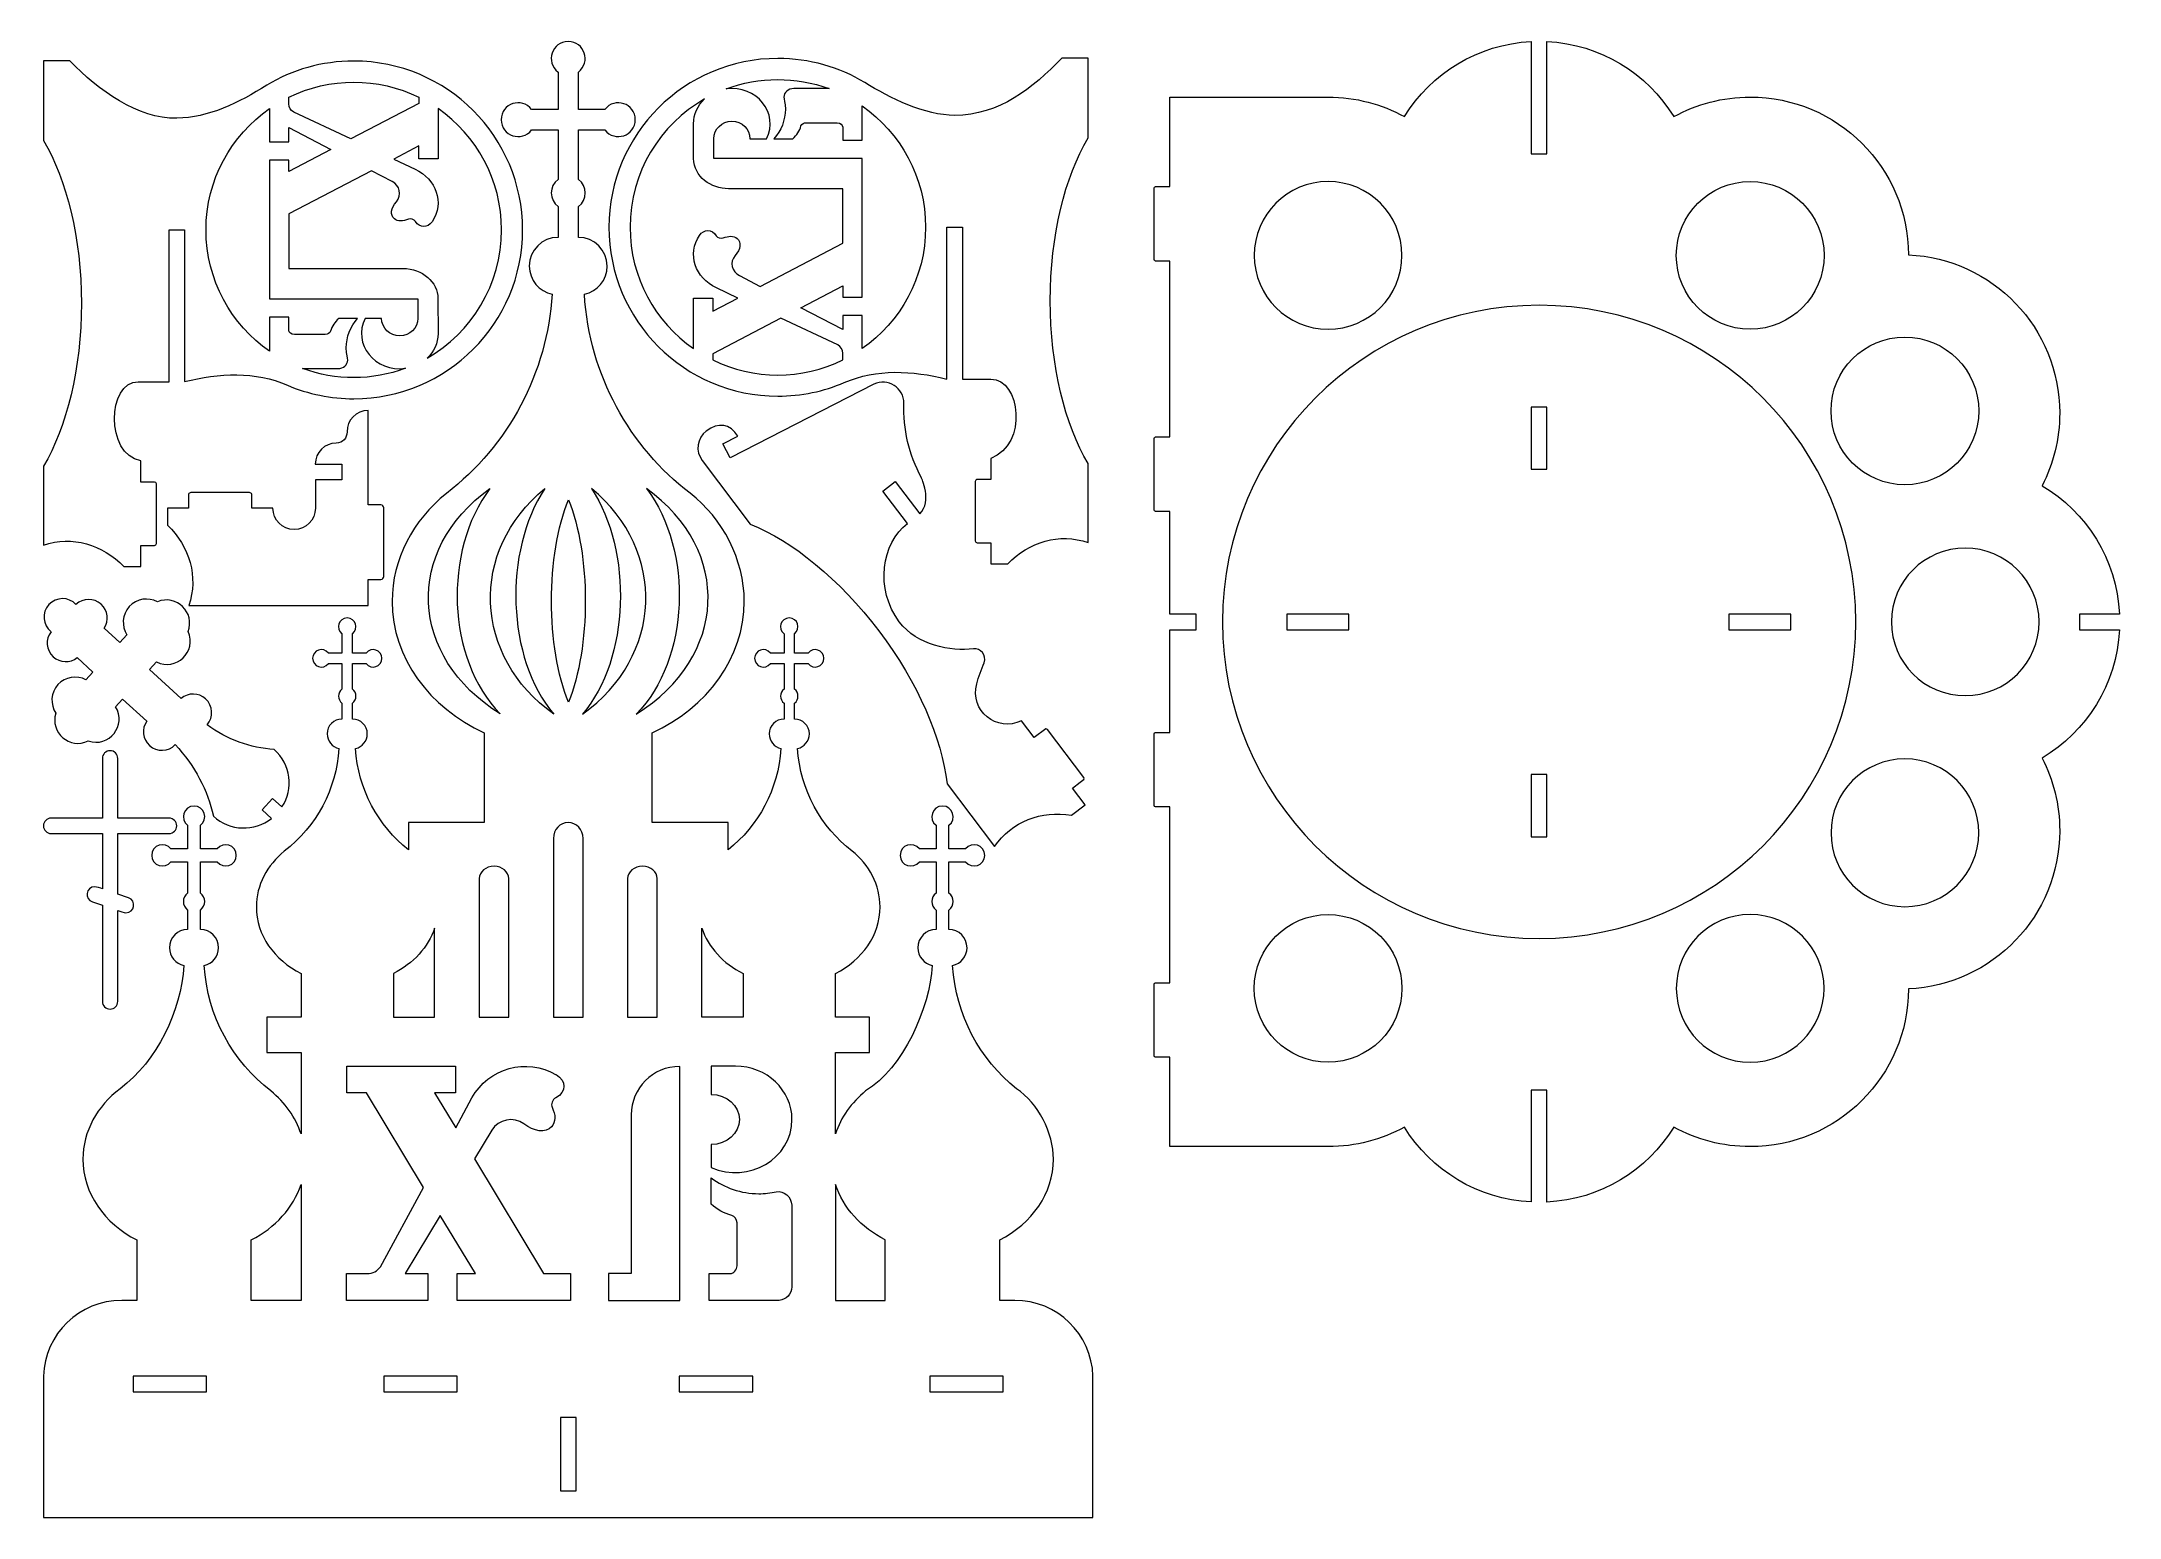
# Model space of a CAD drawing. Header units: centimetres. Extents: x -20.1 to 35.7, y -19.6 to 20.
import ezdxf

# ---------------------------------------------------------------- set-up
doc = ezdxf.new("R2010")
doc.units = ezdxf.units.CM
doc.header["$MEASUREMENT"] = 0
doc.layers.add('layer 1', color=7, linetype='Continuous')

msp = doc.modelspace()

# ---------------------------------------------------------------- linework, layer by layer
at = {"layer": 'layer 1', "color": 230, "lineweight": 9}
for points, knots in [([(-9.1807, 7.86454), (-7.50802, 9.14106), (-6.46773, 11.11259), (-6.34225, 13.21079), (-6.34225, 13.21079), (-6.6916, 13.28508), (-6.95366, 13.59533), (-6.95366, 13.96676), (-6.95366, 13.96676), (-6.95366, 14.39362), (-6.60767, 14.73952), (-6.18087, 14.73952), (-6.18087, 14.73952), (-6.18087, 14.73952), (-6.18087, 15.56762), (-6.18087, 15.56762), (-6.18087, 15.56762), (-6.423, 15.74921), (-6.42335, 16.11283), (-6.18087, 16.29503), (-6.18087, 16.29503), (-6.18087, 16.29503), (-6.18087, 17.62709), (-6.18087, 17.62709), (-6.18087, 17.62709), (-6.18087, 17.62709), (-6.89079, 17.62709), (-6.89079, 17.62709), (-6.89079, 17.62709), (-7.15104, 17.28049), (-7.70909, 17.46312), (-7.70909, 17.89978), (-7.70909, 17.89978), (-7.70909, 18.33643), (-7.15114, 18.51942), (-6.89079, 18.1725), (-6.89079, 18.1725), (-6.89079, 18.1725), (-6.18087, 18.1725), (-6.18087, 18.1725), (-6.18087, 18.1725), (-6.18087, 18.1725), (-6.18087, 19.17992), (-6.18087, 19.17992), (-6.18087, 19.17992), (-6.52755, 19.44019), (-6.3447, 19.99822), (-5.90811, 19.99822), (-5.90811, 19.99822), (-5.47154, 19.99822), (-5.28868, 19.4402), (-5.63536, 19.17992), (-5.63536, 19.17992), (-5.63536, 19.17992), (-5.63536, 18.1725), (-5.63536, 18.1725), (-5.63536, 18.1725), (-5.63536, 18.1725), (-4.92543, 18.1725), (-4.92543, 18.1725), (-4.92543, 18.1725), (-4.66508, 18.51942), (-4.10713, 18.33642), (-4.10713, 17.89978), (-4.10713, 17.89978), (-4.10713, 17.46313), (-4.66518, 17.28048), (-4.92543, 17.62709), (-4.92543, 17.62709), (-4.92543, 17.62709), (-5.63536, 17.62709), (-5.63536, 17.62709), (-5.63536, 17.62709), (-5.63536, 17.62709), (-5.63536, 16.29503), (-5.63536, 16.29503), (-5.63536, 16.29503), (-5.39288, 16.11283), (-5.39323, 15.74921), (-5.63536, 15.56762), (-5.63536, 15.56762), (-5.63536, 15.56762), (-5.63536, 14.73952), (-5.63536, 14.73952), (-5.63536, 14.73952), (-5.20856, 14.73952), (-4.86257, 14.39362), (-4.86257, 13.96676), (-4.86257, 13.96676), (-4.86257, 13.59533), (-5.12463, 13.28508), (-5.47394, 13.21079), (-5.47394, 13.21079), (-5.34387, 11.03515), (-4.26089, 9.11613), (-2.63667, 7.86542), (-2.63667, 7.86542), (-1.75781, 7.19095), (-1.18038, 6.0751), (-1.18038, 4.96393), (-1.18038, 4.96393), (-1.18038, 3.43887), (-2.17962, 2.11208), (-3.65193, 1.43116), (-3.65193, 1.43116), (-3.65193, 1.43116), (-3.65193, -0.9797), (-3.65193, -0.9797), (-3.65193, -0.9797), (-3.65193, -0.9797), (-1.61528, -0.9797), (-1.61528, -0.9797), (-1.61528, -0.9797), (-1.61528, -0.9797), (-1.61528, -1.70788), (-1.61528, -1.70788), (-1.61528, -1.70788), (-0.80311, -1.06194), (-0.2636, -0.08768), (-0.19772, 1.01412), (-0.19772, 1.01412), (-0.378, 1.05252), (-0.51325, 1.21262), (-0.51325, 1.40432), (-0.51325, 1.40432), (-0.51325, 1.62458), (-0.3347, 1.8031), (-0.11444, 1.8031), (-0.11444, 1.8031), (-0.11444, 1.8031), (-0.11444, 2.23047), (-0.11444, 2.23047), (-0.11444, 2.23047), (-0.23948, 2.32436), (-0.23939, 2.51199), (-0.11444, 2.60592), (-0.11444, 2.60592), (-0.11444, 2.60592), (-0.11444, 3.29338), (-0.11444, 3.29338), (-0.11444, 3.29338), (-0.11444, 3.29338), (-0.48079, 3.29338), (-0.48079, 3.29338), (-0.48079, 3.29338), (-0.61513, 3.11438), (-0.90312, 3.20881), (-0.90312, 3.43408), (-0.90312, 3.43408), (-0.90312, 3.65946), (-0.61515, 3.75382), (-0.48079, 3.57488), (-0.48079, 3.57488), (-0.48079, 3.57488), (-0.11444, 3.57488), (-0.11444, 3.57488), (-0.11444, 3.57488), (-0.11444, 3.57488), (-0.11444, 4.0947), (-0.11444, 4.0947), (-0.11444, 4.0947), (-0.29331, 4.2292), (-0.19898, 4.51697), (0.02633, 4.51697), (0.02633, 4.51697), (0.25166, 4.51697), (0.34604, 4.22916), (0.16709, 4.0947), (0.16709, 4.0947), (0.16709, 4.0947), (0.16709, 3.57488), (0.16709, 3.57488), (0.16709, 3.57488), (0.16709, 3.57488), (0.53348, 3.57488), (0.53348, 3.57488), (0.53348, 3.57488), (0.66784, 3.75381), (0.95578, 3.65948), (0.95578, 3.43408), (0.95578, 3.43408), (0.95578, 3.20879), (0.66781, 3.11439), (0.53348, 3.29338), (0.53348, 3.29338), (0.53348, 3.29338), (0.16709, 3.29338), (0.16709, 3.29338), (0.16709, 3.29338), (0.16709, 3.29338), (0.16709, 2.60592), (0.16709, 2.60592), (0.16709, 2.60592), (0.29209, 2.51202), (0.29219, 2.32434), (0.16709, 2.23047), (0.16709, 2.23047), (0.16709, 2.23047), (0.16709, 1.8031), (0.16709, 1.8031), (0.16709, 1.8031), (0.38735, 1.8031), (0.56594, 1.62458), (0.56594, 1.40432), (0.56594, 1.40432), (0.56594, 1.21262), (0.43066, 1.05252), (0.25039, 1.01413), (0.25039, 1.01413), (0.31753, -0.10871), (0.87644, -1.09899), (1.71466, -1.74451), (1.71466, -1.74451), (2.16772, -2.08884), (2.46623, -2.67193), (2.46623, -3.24188), (2.46623, -3.24188), (2.46623, -4.00238), (1.98486, -4.66725), (1.26702, -5.02834), (1.26702, -5.02834), (1.26702, -5.02834), (1.26702, -6.20773), (1.26702, -6.20773), (1.26702, -6.20773), (1.26702, -6.20773), (2.18549, -6.20773), (2.18549, -6.20773), (2.18549, -6.20773), (2.18549, -6.20773), (2.18549, -7.15396), (2.18549, -7.15396), (2.18549, -7.15396), (2.18549, -7.15396), (1.26702, -7.15396), (1.26702, -7.15396), (1.26702, -7.15396), (1.26702, -7.15396), (1.26702, -9.33636), (1.26702, -9.33636), (1.26702, -9.33636), (1.41205, -8.8914), (1.69623, -8.49566), (2.07723, -8.18506), (2.07723, -8.18506), (3.08818, -7.57849), (3.79814, -5.9585), (3.86658, -4.81414), (3.86658, -4.81414), (3.64629, -4.76739), (3.48101, -4.5717), (3.48101, -4.33743), (3.48101, -4.33743), (3.48101, -4.06828), (3.6992, -3.8501), (3.96835, -3.8501), (3.96835, -3.8501), (3.96835, -3.8501), (3.96835, -3.32794), (3.96835, -3.32794), (3.96835, -3.32794), (3.81578, -3.21351), (3.81534, -2.98427), (3.96835, -2.8693), (3.96835, -2.8693), (3.96835, -2.8693), (3.96835, -2.02924), (3.96835, -2.02924), (3.96835, -2.02924), (3.96835, -2.02924), (3.52068, -2.02924), (3.52068, -2.02924), (3.52068, -2.02924), (3.35649, -2.24779), (3.00465, -2.13249), (3.00465, -1.85723), (3.00465, -1.85723), (3.00465, -1.58207), (3.35638, -1.46649), (3.52068, -1.68528), (3.52068, -1.68528), (3.52068, -1.68528), (3.96835, -1.68528), (3.96835, -1.68528), (3.96835, -1.68528), (3.96835, -1.68528), (3.96835, -1.04997), (3.96835, -1.04997), (3.96835, -1.04997), (3.74959, -0.88555), (3.8653, -0.53398), (4.14036, -0.53398), (4.14036, -0.53398), (4.41546, -0.53398), (4.53111, -0.88565), (4.31236, -1.04997), (4.31236, -1.04997), (4.31236, -1.04997), (4.31236, -1.68528), (4.31236, -1.68528), (4.31236, -1.68528), (4.31236, -1.68528), (4.76003, -1.68528), (4.76003, -1.68528), (4.76003, -1.68528), (4.92433, -1.46649), (5.27606, -1.58207), (5.27606, -1.85723), (5.27606, -1.85723), (5.27606, -2.13249), (4.92422, -2.24779), (4.76003, -2.02924), (4.76003, -2.02924), (4.76003, -2.02924), (4.31236, -2.02924), (4.31236, -2.02924), (4.31236, -2.02924), (4.31236, -2.02924), (4.31236, -2.8693), (4.31236, -2.8693), (4.31236, -2.8693), (4.46538, -2.98422), (4.46495, -3.21356), (4.31236, -3.32794), (4.31236, -3.32794), (4.31236, -3.32794), (4.31236, -3.8501), (4.31236, -3.8501), (4.31236, -3.8501), (4.58151, -3.8501), (4.7997, -4.06828), (4.7997, -4.33743), (4.7997, -4.33743), (4.7997, -4.5717), (4.63442, -4.76739), (4.41413, -4.81414), (4.41413, -4.81414), (4.4941, -6.15131), (5.14485, -7.33477), (6.12605, -8.12413), (6.12605, -8.12413), (6.71683, -8.51798), (7.12168, -9.30787), (7.12168, -10.01472), (7.12168, -10.01472), (7.12168, -10.9361), (6.54333, -11.74262), (5.67838, -12.1863), (5.67838, -12.1863), (5.67838, -12.1863), (5.67838, -13.80921), (5.67838, -13.80921), (5.67838, -13.80921), (5.67838, -13.80921), (6.08229, -13.80921), (6.08229, -13.80921), (6.08229, -13.80921), (7.21984, -13.80921), (8.1462, -14.71319), (8.18236, -15.842), (8.18236, -15.842), (8.18236, -15.842), (8.18232, -16.23864), (8.18232, -16.23864), (8.18232, -16.23864), (8.18232, -16.23864), (8.18232, -19.63939), (8.18232, -19.63939), (8.18232, -19.63939), (8.18232, -19.63939), (-19.99858, -19.63939), (-19.99858, -19.63939), (-19.99858, -19.63939), (-19.99858, -19.63939), (-19.99858, -16.23864), (-19.99858, -16.23864), (-19.99858, -16.23864), (-19.99858, -16.23864), (-19.99855, -15.842), (-19.99855, -15.842), (-19.99855, -15.842), (-19.96243, -14.71319), (-19.03604, -13.80921), (-17.89849, -13.80921), (-17.89849, -13.80921), (-17.89849, -13.80921), (-17.4946, -13.80921), (-17.4946, -13.80921), (-17.4946, -13.80921), (-17.4946, -13.80921), (-17.4946, -12.1863), (-17.4946, -12.1863), (-17.4946, -12.1863), (-18.35953, -11.74262), (-18.93791, -10.9361), (-18.93791, -10.01472), (-18.93791, -10.01472), (-18.93791, -9.26344), (-18.55343, -8.58849), (-17.94262, -8.12439), (-17.94262, -8.12439), (-16.94126, -7.37337), (-16.30428, -6.05076), (-16.23036, -4.81414), (-16.23036, -4.81414), (-16.45065, -4.76739), (-16.61589, -4.5717), (-16.61589, -4.33743), (-16.61589, -4.33743), (-16.61589, -4.06828), (-16.39771, -3.8501), (-16.12856, -3.8501), (-16.12856, -3.8501), (-16.12856, -3.8501), (-16.12856, -3.32794), (-16.12856, -3.32794), (-16.12856, -3.32794), (-16.28117, -3.21353), (-16.28161, -2.98426), (-16.12856, -2.8693), (-16.12856, -2.8693), (-16.12856, -2.8693), (-16.12856, -2.02924), (-16.12856, -2.02924), (-16.12856, -2.02924), (-16.12856, -2.02924), (-16.57626, -2.02924), (-16.57626, -2.02924), (-16.57626, -2.02924), (-16.74026, -2.24771), (-17.09228, -2.13262), (-17.09228, -1.85723), (-17.09228, -1.85723), (-17.09228, -1.58194), (-16.74037, -1.46657), (-16.57626, -1.68528), (-16.57626, -1.68528), (-16.57626, -1.68528), (-16.12856, -1.68528), (-16.12856, -1.68528), (-16.12856, -1.68528), (-16.12856, -1.68528), (-16.12856, -1.04997), (-16.12856, -1.04997), (-16.12856, -1.04997), (-16.34736, -0.88559), (-16.23165, -0.53398), (-15.95658, -0.53398), (-15.95658, -0.53398), (-15.68147, -0.53398), (-15.56584, -0.88565), (-15.78457, -1.04997), (-15.78457, -1.04997), (-15.78457, -1.04997), (-15.78457, -1.68528), (-15.78457, -1.68528), (-15.78457, -1.68528), (-15.78457, -1.68528), (-15.33687, -1.68528), (-15.33687, -1.68528), (-15.33687, -1.68528), (-15.17276, -1.46657), (-14.82085, -1.58194), (-14.82085, -1.85723), (-14.82085, -1.85723), (-14.82085, -2.13262), (-15.17287, -2.24771), (-15.33687, -2.02924), (-15.33687, -2.02924), (-15.33687, -2.02924), (-15.78457, -2.02924), (-15.78457, -2.02924), (-15.78457, -2.02924), (-15.78457, -2.02924), (-15.78457, -2.8693), (-15.78457, -2.8693), (-15.78457, -2.8693), (-15.63156, -2.98423), (-15.63199, -3.21356), (-15.78457, -3.32794), (-15.78457, -3.32794), (-15.78457, -3.32794), (-15.78457, -3.8501), (-15.78457, -3.8501), (-15.78457, -3.8501), (-15.51542, -3.8501), (-15.29724, -4.06828), (-15.29724, -4.33743), (-15.29724, -4.33743), (-15.29724, -4.5717), (-15.46251, -4.76739), (-15.68281, -4.81414), (-15.68281, -4.81414), (-15.60077, -6.18601), (-14.91794, -7.39607), (-13.89382, -8.18477), (-13.89382, -8.18477), (-13.51263, -8.49541), (-13.22829, -8.89125), (-13.08322, -9.33636), (-13.08322, -9.33636), (-13.08322, -9.33636), (-13.08322, -7.15396), (-13.08322, -7.15396), (-13.08322, -7.15396), (-13.08322, -7.15396), (-14.00169, -7.15396), (-14.00169, -7.15396), (-14.00169, -7.15396), (-14.00169, -7.15396), (-14.00169, -6.20773), (-14.00169, -6.20773), (-14.00169, -6.20773), (-14.00169, -6.20773), (-13.08322, -6.20773), (-13.08322, -6.20773), (-13.08322, -6.20773), (-13.08322, -6.20773), (-13.08322, -5.02834), (-13.08322, -5.02834), (-13.08322, -5.02834), (-13.80105, -4.66725), (-14.28245, -4.00238), (-14.28245, -3.24188), (-14.28245, -3.24188), (-14.28245, -2.6537), (-13.99446, -2.12269), (-13.5318, -1.74522), (-13.5318, -1.74522), (-12.66588, -1.07483), (-12.13209, -0.08085), (-12.06661, 1.01413), (-12.06661, 1.01413), (-12.24689, 1.05252), (-12.38213, 1.21262), (-12.38213, 1.40432), (-12.38213, 1.40432), (-12.38213, 1.62458), (-12.20358, 1.8031), (-11.98332, 1.8031), (-11.98332, 1.8031), (-11.98332, 1.8031), (-11.98332, 2.23047), (-11.98332, 2.23047), (-11.98332, 2.23047), (-12.10836, 2.32436), (-12.10827, 2.51199), (-11.98332, 2.60592), (-11.98332, 2.60592), (-11.98332, 2.60592), (-11.98332, 3.29338), (-11.98332, 3.29338), (-11.98332, 3.29338), (-11.98332, 3.29338), (-12.34971, 3.29338), (-12.34971, 3.29338), (-12.34971, 3.29338), (-12.48389, 3.11443), (-12.77201, 3.20873), (-12.77201, 3.43408), (-12.77201, 3.43408), (-12.77201, 3.65953), (-12.48391, 3.75377), (-12.34971, 3.57488), (-12.34971, 3.57488), (-12.34971, 3.57488), (-11.98332, 3.57488), (-11.98332, 3.57488), (-11.98332, 3.57488), (-11.98332, 3.57488), (-11.98332, 4.0947), (-11.98332, 4.0947), (-11.98332, 4.0947), (-12.16219, 4.2292), (-12.06786, 4.51697), (-11.84255, 4.51697), (-11.84255, 4.51697), (-11.61722, 4.51697), (-11.52284, 4.22916), (-11.70179, 4.0947), (-11.70179, 4.0947), (-11.70179, 4.0947), (-11.70179, 3.57488), (-11.70179, 3.57488), (-11.70179, 3.57488), (-11.70179, 3.57488), (-11.3354, 3.57488), (-11.3354, 3.57488), (-11.3354, 3.57488), (-11.20109, 3.75379), (-10.9131, 3.65951), (-10.9131, 3.43408), (-10.9131, 3.43408), (-10.9131, 3.20875), (-11.20112, 3.11441), (-11.3354, 3.29338), (-11.3354, 3.29338), (-11.3354, 3.29338), (-11.70179, 3.29338), (-11.70179, 3.29338), (-11.70179, 3.29338), (-11.70179, 3.29338), (-11.70179, 2.60592), (-11.70179, 2.60592), (-11.70179, 2.60592), (-11.57679, 2.51202), (-11.57669, 2.32434), (-11.70179, 2.23047), (-11.70179, 2.23047), (-11.70179, 2.23047), (-11.70179, 1.8031), (-11.70179, 1.8031), (-11.70179, 1.8031), (-11.48153, 1.8031), (-11.30295, 1.62458), (-11.30295, 1.40432), (-11.30295, 1.40432), (-11.30295, 1.21262), (-11.43822, 1.05252), (-11.6185, 1.01413), (-11.6185, 1.01413), (-11.5526, -0.08768), (-11.01312, -1.06194), (-10.20091, -1.70788), (-10.20091, -1.70788), (-10.20091, -1.70788), (-10.20091, -0.9797), (-10.20091, -0.9797), (-10.20091, -0.9797), (-10.20091, -0.9797), (-8.16429, -0.9797), (-8.16429, -0.9797), (-8.16429, -0.9797), (-8.16429, -0.9797), (-8.16429, 1.43116), (-8.16429, 1.43116), (-8.16429, 1.43116), (-9.63661, 2.11208), (-10.63585, 3.43887), (-10.63585, 4.96393), (-10.63585, 4.96393), (-10.63585, 6.10397), (-10.07753, 7.13305), (-9.1807, 7.86454)], [0, 0, 0, 0, 0.00617284, 0.00617284, 0.00617284, 0.00617284, 0.01234568, 0.01234568, 0.01234568, 0.01234568, 0.01851852, 0.01851852, 0.01851852, 0.01851852, 0.02469136, 0.02469136, 0.02469136, 0.02469136, 0.0308642, 0.0308642, 0.0308642, 0.0308642, 0.03703704, 0.03703704, 0.03703704, 0.03703704, 0.04320988, 0.04320988, 0.04320988, 0.04320988, 0.04938272, 0.04938272, 0.04938272, 0.04938272, 0.05555556, 0.05555556, 0.05555556, 0.05555556, 0.0617284, 0.0617284, 0.0617284, 0.0617284, 0.06790123, 0.06790123, 0.06790123, 0.06790123, 0.07407407, 0.07407407, 0.07407407, 0.07407407, 0.08024691, 0.08024691, 0.08024691, 0.08024691, 0.08641975, 0.08641975, 0.08641975, 0.08641975, 0.09259259, 0.09259259, 0.09259259, 0.09259259, 0.09876543, 0.09876543, 0.09876543, 0.09876543, 0.10493827, 0.10493827, 0.10493827, 0.10493827, 0.11111111, 0.11111111, 0.11111111, 0.11111111, 0.11728395, 0.11728395, 0.11728395, 0.11728395, 0.12345679, 0.12345679, 0.12345679, 0.12345679, 0.12962963, 0.12962963, 0.12962963, 0.12962963, 0.13580247, 0.13580247, 0.13580247, 0.13580247, 0.14197531, 0.14197531, 0.14197531, 0.14197531, 0.14814815, 0.14814815, 0.14814815, 0.14814815, 0.15432099, 0.15432099, 0.15432099, 0.15432099, 0.16049383, 0.16049383, 0.16049383, 0.16049383, 0.16666667, 0.16666667, 0.16666667, 0.16666667, 0.17283951, 0.17283951, 0.17283951, 0.17283951, 0.17901235, 0.17901235, 0.17901235, 0.17901235, 0.18518519, 0.18518519, 0.18518519, 0.18518519, 0.19135802, 0.19135802, 0.19135802, 0.19135802, 0.19753086, 0.19753086, 0.19753086, 0.19753086, 0.2037037, 0.2037037, 0.2037037, 0.2037037, 0.20987654, 0.20987654, 0.20987654, 0.20987654, 0.21604938, 0.21604938, 0.21604938, 0.21604938, 0.22222222, 0.22222222, 0.22222222, 0.22222222, 0.22839506, 0.22839506, 0.22839506, 0.22839506, 0.2345679, 0.2345679, 0.2345679, 0.2345679, 0.24074074, 0.24074074, 0.24074074, 0.24074074, 0.24691358, 0.24691358, 0.24691358, 0.24691358, 0.25308642, 0.25308642, 0.25308642, 0.25308642, 0.25925926, 0.25925926, 0.25925926, 0.25925926, 0.2654321, 0.2654321, 0.2654321, 0.2654321, 0.27160494, 0.27160494, 0.27160494, 0.27160494, 0.27777778, 0.27777778, 0.27777778, 0.27777778, 0.28395062, 0.28395062, 0.28395062, 0.28395062, 0.29012346, 0.29012346, 0.29012346, 0.29012346, 0.2962963, 0.2962963, 0.2962963, 0.2962963, 0.30246914, 0.30246914, 0.30246914, 0.30246914, 0.30864198, 0.30864198, 0.30864198, 0.30864198, 0.31481481, 0.31481481, 0.31481481, 0.31481481, 0.32098765, 0.32098765, 0.32098765, 0.32098765, 0.32716049, 0.32716049, 0.32716049, 0.32716049, 0.33333333, 0.33333333, 0.33333333, 0.33333333, 0.33950617, 0.33950617, 0.33950617, 0.33950617, 0.34567901, 0.34567901, 0.34567901, 0.34567901, 0.35185185, 0.35185185, 0.35185185, 0.35185185, 0.35802469, 0.35802469, 0.35802469, 0.35802469, 0.36419753, 0.36419753, 0.36419753, 0.36419753, 0.37037037, 0.37037037, 0.37037037, 0.37037037, 0.37654321, 0.37654321, 0.37654321, 0.37654321, 0.38271605, 0.38271605, 0.38271605, 0.38271605, 0.38888889, 0.38888889, 0.38888889, 0.38888889, 0.39506173, 0.39506173, 0.39506173, 0.39506173, 0.40123457, 0.40123457, 0.40123457, 0.40123457, 0.40740741, 0.40740741, 0.40740741, 0.40740741, 0.41358025, 0.41358025, 0.41358025, 0.41358025, 0.41975309, 0.41975309, 0.41975309, 0.41975309, 0.42592593, 0.42592593, 0.42592593, 0.42592593, 0.43209877, 0.43209877, 0.43209877, 0.43209877, 0.4382716, 0.4382716, 0.4382716, 0.4382716, 0.44444444, 0.44444444, 0.44444444, 0.44444444, 0.45061728, 0.45061728, 0.45061728, 0.45061728, 0.45679012, 0.45679012, 0.45679012, 0.45679012, 0.46296296, 0.46296296, 0.46296296, 0.46296296, 0.4691358, 0.4691358, 0.4691358, 0.4691358, 0.47530864, 0.47530864, 0.47530864, 0.47530864, 0.48148148, 0.48148148, 0.48148148, 0.48148148, 0.48765432, 0.48765432, 0.48765432, 0.48765432, 0.49382716, 0.49382716, 0.49382716, 0.49382716, 0.5, 0.5, 0.5, 0.5, 0.50617284, 0.50617284, 0.50617284, 0.50617284, 0.51234568, 0.51234568, 0.51234568, 0.51234568, 0.51851852, 0.51851852, 0.51851852, 0.51851852, 0.52469136, 0.52469136, 0.52469136, 0.52469136, 0.5308642, 0.5308642, 0.5308642, 0.5308642, 0.53703704, 0.53703704, 0.53703704, 0.53703704, 0.54320988, 0.54320988, 0.54320988, 0.54320988, 0.54938272, 0.54938272, 0.54938272, 0.54938272, 0.55555556, 0.55555556, 0.55555556, 0.55555556, 0.5617284, 0.5617284, 0.5617284, 0.5617284, 0.56790123, 0.56790123, 0.56790123, 0.56790123, 0.57407407, 0.57407407, 0.57407407, 0.57407407, 0.58024691, 0.58024691, 0.58024691, 0.58024691, 0.58641975, 0.58641975, 0.58641975, 0.58641975, 0.59259259, 0.59259259, 0.59259259, 0.59259259, 0.59876543, 0.59876543, 0.59876543, 0.59876543, 0.60493827, 0.60493827, 0.60493827, 0.60493827, 0.61111111, 0.61111111, 0.61111111, 0.61111111, 0.61728395, 0.61728395, 0.61728395, 0.61728395, 0.62345679, 0.62345679, 0.62345679, 0.62345679, 0.62962963, 0.62962963, 0.62962963, 0.62962963, 0.63580247, 0.63580247, 0.63580247, 0.63580247, 0.64197531, 0.64197531, 0.64197531, 0.64197531, 0.64814815, 0.64814815, 0.64814815, 0.64814815, 0.65432099, 0.65432099, 0.65432099, 0.65432099, 0.66049383, 0.66049383, 0.66049383, 0.66049383, 0.66666667, 0.66666667, 0.66666667, 0.66666667, 0.67283951, 0.67283951, 0.67283951, 0.67283951, 0.67901235, 0.67901235, 0.67901235, 0.67901235, 0.68518519, 0.68518519, 0.68518519, 0.68518519, 0.69135802, 0.69135802, 0.69135802, 0.69135802, 0.69753086, 0.69753086, 0.69753086, 0.69753086, 0.7037037, 0.7037037, 0.7037037, 0.7037037, 0.70987654, 0.70987654, 0.70987654, 0.70987654, 0.71604938, 0.71604938, 0.71604938, 0.71604938, 0.72222222, 0.72222222, 0.72222222, 0.72222222, 0.72839506, 0.72839506, 0.72839506, 0.72839506, 0.7345679, 0.7345679, 0.7345679, 0.7345679, 0.74074074, 0.74074074, 0.74074074, 0.74074074, 0.74691358, 0.74691358, 0.74691358, 0.74691358, 0.75308642, 0.75308642, 0.75308642, 0.75308642, 0.75925926, 0.75925926, 0.75925926, 0.75925926, 0.7654321, 0.7654321, 0.7654321, 0.7654321, 0.77160494, 0.77160494, 0.77160494, 0.77160494, 0.77777778, 0.77777778, 0.77777778, 0.77777778, 0.78395062, 0.78395062, 0.78395062, 0.78395062, 0.79012346, 0.79012346, 0.79012346, 0.79012346, 0.7962963, 0.7962963, 0.7962963, 0.7962963, 0.80246914, 0.80246914, 0.80246914, 0.80246914, 0.80864198, 0.80864198, 0.80864198, 0.80864198, 0.81481481, 0.81481481, 0.81481481, 0.81481481, 0.82098765, 0.82098765, 0.82098765, 0.82098765, 0.82716049, 0.82716049, 0.82716049, 0.82716049, 0.83333333, 0.83333333, 0.83333333, 0.83333333, 0.83950617, 0.83950617, 0.83950617, 0.83950617, 0.84567901, 0.84567901, 0.84567901, 0.84567901, 0.85185185, 0.85185185, 0.85185185, 0.85185185, 0.85802469, 0.85802469, 0.85802469, 0.85802469, 0.86419753, 0.86419753, 0.86419753, 0.86419753, 0.87037037, 0.87037037, 0.87037037, 0.87037037, 0.87654321, 0.87654321, 0.87654321, 0.87654321, 0.88271605, 0.88271605, 0.88271605, 0.88271605, 0.88888889, 0.88888889, 0.88888889, 0.88888889, 0.89506173, 0.89506173, 0.89506173, 0.89506173, 0.90123457, 0.90123457, 0.90123457, 0.90123457, 0.90740741, 0.90740741, 0.90740741, 0.90740741, 0.91358025, 0.91358025, 0.91358025, 0.91358025, 0.91975309, 0.91975309, 0.91975309, 0.91975309, 0.92592593, 0.92592593, 0.92592593, 0.92592593, 0.93209877, 0.93209877, 0.93209877, 0.93209877, 0.9382716, 0.9382716, 0.9382716, 0.9382716, 0.94444444, 0.94444444, 0.94444444, 0.94444444, 0.95061728, 0.95061728, 0.95061728, 0.95061728, 0.95679012, 0.95679012, 0.95679012, 0.95679012, 0.96296296, 0.96296296, 0.96296296, 0.96296296, 0.9691358, 0.9691358, 0.9691358, 0.9691358, 0.97530864, 0.97530864, 0.97530864, 0.97530864, 0.98148148, 0.98148148, 0.98148148, 0.98148148, 0.98765432, 0.98765432, 0.98765432, 0.98765432, 1, 1, 1, 1]), ([(2.05324, 18.89871), (2.72068, 18.47962), (3.67958, 18.01513), (4.46666, 18.01513), (4.46666, 18.01513), (5.66226, 18.01513), (6.5711, 18.75372), (7.34345, 19.54822), (7.34345, 19.54822), (7.34345, 19.54822), (8.05165, 19.54822), (8.05165, 19.54822), (8.05165, 19.54822), (8.05165, 19.54822), (8.05165, 17.41181), (8.05165, 17.41181), (8.05165, 17.41181), (7.42935, 16.36268), (7.03399, 14.79208), (7.03399, 13.03683), (7.03399, 13.03683), (7.03399, 11.28158), (7.42935, 9.71098), (8.05165, 8.66185), (8.05165, 8.66185), (8.05165, 8.66185), (8.05165, 6.54347), (8.05165, 6.54347), (8.05165, 6.54347), (7.27466, 6.80818), (6.46944, 6.56581), (5.89347, 5.96927), (5.89347, 5.96927), (5.89347, 5.96927), (5.43996, 5.96927), (5.43996, 5.96927), (5.43996, 5.96927), (5.43996, 5.96927), (5.43996, 6.53648), (5.43996, 6.53648), (5.43996, 6.53648), (5.43996, 6.53648), (5.32438, 6.5363), (5.32438, 6.5363), (5.32438, 6.5363), (5.32438, 6.5363), (5.32438, 6.53666), (5.32438, 6.53666), (5.32438, 6.53666), (5.32438, 6.53666), (5.07291, 6.53666), (5.07291, 6.53666), (5.07291, 6.53666), (5.04379, 6.53666), (5.01997, 6.56048), (5.01997, 6.5896), (5.01997, 6.5896), (5.01997, 6.5896), (5.01997, 8.18372), (5.01997, 8.18372), (5.01997, 8.18372), (5.01997, 8.21284), (5.04379, 8.23666), (5.07291, 8.23666), (5.07291, 8.23666), (5.07291, 8.23666), (5.32438, 8.23666), (5.32438, 8.23666), (5.32438, 8.23666), (5.32438, 8.23666), (5.43996, 8.23684), (5.43996, 8.23684), (5.43996, 8.23684), (5.43996, 8.23684), (5.43996, 8.80457), (5.43996, 8.80457), (5.43996, 8.80457), (6.44192, 9.17693), (6.23478, 10.93527), (5.43996, 10.93528), (5.43996, 10.93528), (5.43996, 10.93528), (4.67666, 10.93529), (4.67666, 10.93529), (4.67666, 10.93529), (4.67666, 10.93529), (4.67666, 15.01004), (4.67666, 15.01004), (4.67666, 15.01004), (4.67666, 15.01004), (4.25666, 15.01004), (4.25666, 15.01004), (4.25666, 15.01004), (4.25666, 15.01004), (4.25666, 10.93275), (4.25666, 10.93275), (4.25666, 10.93275), (3.33153, 11.16672), (2.36886, 11.21501), (1.5041, 10.8403), (1.5041, 10.8403), (0.95659, 10.60568), (0.3534, 10.47576), (-0.28003, 10.47576), (-0.28003, 10.47576), (-2.78429, 10.47576), (-4.8144, 12.50584), (-4.8144, 15.01004), (-4.8144, 15.01004), (-4.8144, 17.51428), (-2.78429, 19.54432), (-0.28003, 19.54432), (-0.28003, 19.54432), (0.57324, 19.54432), (1.37157, 19.30859), (2.05324, 18.89871)], [0, 0, 0, 0, 0.03333333, 0.03333333, 0.03333333, 0.03333333, 0.06666667, 0.06666667, 0.06666667, 0.06666667, 0.1, 0.1, 0.1, 0.1, 0.13333333, 0.13333333, 0.13333333, 0.13333333, 0.16666667, 0.16666667, 0.16666667, 0.16666667, 0.2, 0.2, 0.2, 0.2, 0.23333333, 0.23333333, 0.23333333, 0.23333333, 0.26666667, 0.26666667, 0.26666667, 0.26666667, 0.3, 0.3, 0.3, 0.3, 0.33333333, 0.33333333, 0.33333333, 0.33333333, 0.36666667, 0.36666667, 0.36666667, 0.36666667, 0.4, 0.4, 0.4, 0.4, 0.43333333, 0.43333333, 0.43333333, 0.43333333, 0.46666667, 0.46666667, 0.46666667, 0.46666667, 0.5, 0.5, 0.5, 0.5, 0.53333333, 0.53333333, 0.53333333, 0.53333333, 0.56666667, 0.56666667, 0.56666667, 0.56666667, 0.6, 0.6, 0.6, 0.6, 0.63333333, 0.63333333, 0.63333333, 0.63333333, 0.66666667, 0.66666667, 0.66666667, 0.66666667, 0.7, 0.7, 0.7, 0.7, 0.73333333, 0.73333333, 0.73333333, 0.73333333, 0.76666667, 0.76666667, 0.76666667, 0.76666667, 0.8, 0.8, 0.8, 0.8, 0.83333333, 0.83333333, 0.83333333, 0.83333333, 0.86666667, 0.86666667, 0.86666667, 0.86666667, 0.9, 0.9, 0.9, 0.9, 0.93333333, 0.93333333, 0.93333333, 0.93333333, 1, 1, 1, 1]), ([(10.24468, 4.20286), (10.24468, 4.20286), (10.24468, 1.44219), (10.24468, 1.44219), (10.24468, 1.44219), (10.24468, 1.44219), (9.86468, 1.44219), (9.86468, 1.44219), (9.86468, 1.44219), (9.84268, 1.44219), (9.82468, 1.42418), (9.82468, 1.40219), (9.82468, 1.40219), (9.82468, 1.40219), (9.82468, -0.51782), (9.82468, -0.51782), (9.82468, -0.51782), (9.82468, -0.53981), (9.84268, -0.55781), (9.86468, -0.55781), (9.86468, -0.55781), (9.86468, -0.55781), (10.24468, -0.55781), (10.24468, -0.55781), (10.24468, -0.55781), (10.24468, -0.55781), (10.24468, -5.28113), (10.24468, -5.28113), (10.24468, -5.28113), (10.24468, -5.28113), (9.86468, -5.28113), (9.86468, -5.28113), (9.86468, -5.28113), (9.84268, -5.28113), (9.82468, -5.29914), (9.82468, -5.32113), (9.82468, -5.32113), (9.82468, -5.32113), (9.82468, -7.24114), (9.82468, -7.24114), (9.82468, -7.24114), (9.82468, -7.26313), (9.84268, -7.28113), (9.86468, -7.28113), (9.86468, -7.28113), (9.86468, -7.28113), (10.24468, -7.28113), (10.24468, -7.28113), (10.24468, -7.28113), (10.24468, -7.28113), (10.24468, -9.68089), (10.24468, -9.68089), (10.24468, -9.68089), (10.24468, -9.68089), (14.49557, -9.68089), (14.49557, -9.68089), (14.49557, -9.68089), (15.23839, -9.68089), (15.93658, -9.49041), (16.54413, -9.15562), (16.54413, -9.15562), (17.26062, -10.3141), (18.50635, -11.09948), (19.95209, -11.16589), (19.95209, -11.16589), (19.95209, -11.16589), (19.95209, -8.15956), (19.95209, -8.15956), (19.95209, -8.15956), (19.95209, -8.15956), (20.37209, -8.16287), (20.37209, -8.16287), (20.37209, -8.16287), (20.37209, -8.16287), (20.37209, -11.1692), (20.37209, -11.1692), (20.37209, -11.1692), (21.81792, -11.10279), (23.06359, -10.3141), (23.78015, -9.15562), (23.78015, -9.15562), (24.3877, -9.49041), (25.08594, -9.68089), (25.82861, -9.68089), (25.82861, -9.68089), (28.17159, -9.68089), (30.07179, -7.78539), (30.07951, -5.44426), (30.07951, -5.44426), (32.33853, -5.34431), (34.13932, -3.48126), (34.13932, -1.19757), (34.13932, -1.19757), (34.13932, -0.49355), (33.96814, 0.17051), (33.66516, 0.75525), (33.66516, 0.75525), (34.85939, 1.46437), (35.67654, 2.73001), (35.74416, 4.20286), (35.74416, 4.20286), (35.74416, 4.20286), (34.66814, 4.20286), (34.66814, 4.20286), (34.66814, 4.20286), (34.66814, 4.20286), (34.66814, 4.62286), (34.66814, 4.62286), (34.66814, 4.62286), (34.66814, 4.62286), (35.74416, 4.62286), (35.74416, 4.62286), (35.74416, 4.62286), (35.67654, 6.09572), (34.85939, 7.36135), (33.66516, 8.07048), (33.66516, 8.07048), (33.96814, 8.65521), (34.13932, 9.31928), (34.13932, 10.0233), (34.13932, 10.0233), (34.13932, 12.30695), (32.33853, 14.17003), (30.07951, 14.26998), (30.07951, 14.26998), (30.07179, 16.61111), (28.17159, 18.50662), (25.82861, 18.50662), (25.82861, 18.50662), (25.08594, 18.50662), (24.3877, 18.31613), (23.78015, 17.98134), (23.78015, 17.98134), (23.06365, 19.13983), (21.81792, 19.93181), (20.37209, 19.99822), (20.37209, 19.99822), (20.37209, 19.99822), (20.37209, 16.98355), (20.37209, 16.98355), (20.37209, 16.98355), (20.37209, 16.98355), (19.95209, 16.98355), (19.95209, 16.98355), (19.95209, 16.98355), (19.95209, 16.98355), (19.95209, 19.99822), (19.95209, 19.99822), (19.95209, 19.99822), (18.50635, 19.93181), (17.26062, 19.13983), (16.54413, 17.98134), (16.54413, 17.98134), (15.93658, 18.31613), (15.23839, 18.50662), (14.49557, 18.50662), (14.49557, 18.50662), (14.49557, 18.50662), (10.24468, 18.50662), (10.24468, 18.50662), (10.24468, 18.50662), (10.24468, 18.50662), (10.24468, 16.10352), (10.24468, 16.10352), (10.24468, 16.10352), (10.24468, 16.10352), (9.86468, 16.10352), (9.86468, 16.10352), (9.86468, 16.10352), (9.84268, 16.10352), (9.82468, 16.08551), (9.82468, 16.06352), (9.82468, 16.06352), (9.82468, 16.06352), (9.82468, 14.14351), (9.82468, 14.14351), (9.82468, 14.14351), (9.82468, 14.12152), (9.84268, 14.10352), (9.86468, 14.10352), (9.86468, 14.10352), (9.86468, 14.10352), (10.24468, 14.10352), (10.24468, 14.10352), (10.24468, 14.10352), (10.24468, 14.10352), (10.24468, 9.3802), (10.24468, 9.3802), (10.24468, 9.3802), (10.24468, 9.3802), (9.86468, 9.3802), (9.86468, 9.3802), (9.86468, 9.3802), (9.84268, 9.3802), (9.82468, 9.36219), (9.82468, 9.3402), (9.82468, 9.3402), (9.82468, 9.3402), (9.82468, 7.42019), (9.82468, 7.42019), (9.82468, 7.42019), (9.82468, 7.3982), (9.84268, 7.3802), (9.86468, 7.3802), (9.86468, 7.3802), (9.86468, 7.3802), (10.24468, 7.3802), (10.24468, 7.3802), (10.24468, 7.3802), (10.24468, 7.3802), (10.24468, 4.62286), (10.24468, 4.62286), (10.24468, 4.62286), (10.24468, 4.62286), (10.95258, 4.62286), (10.95258, 4.62286), (10.95258, 4.62286), (10.95258, 4.62286), (10.95258, 4.20286), (10.95258, 4.20286), (10.95258, 4.20286), (10.95258, 4.20286), (10.24468, 4.20286), (10.24468, 4.20286)], [0, 0, 0, 0, 0.01754386, 0.01754386, 0.01754386, 0.01754386, 0.03508772, 0.03508772, 0.03508772, 0.03508772, 0.05263158, 0.05263158, 0.05263158, 0.05263158, 0.07017544, 0.07017544, 0.07017544, 0.07017544, 0.0877193, 0.0877193, 0.0877193, 0.0877193, 0.10526316, 0.10526316, 0.10526316, 0.10526316, 0.12280702, 0.12280702, 0.12280702, 0.12280702, 0.14035088, 0.14035088, 0.14035088, 0.14035088, 0.15789474, 0.15789474, 0.15789474, 0.15789474, 0.1754386, 0.1754386, 0.1754386, 0.1754386, 0.19298246, 0.19298246, 0.19298246, 0.19298246, 0.21052632, 0.21052632, 0.21052632, 0.21052632, 0.22807018, 0.22807018, 0.22807018, 0.22807018, 0.24561404, 0.24561404, 0.24561404, 0.24561404, 0.26315789, 0.26315789, 0.26315789, 0.26315789, 0.28070175, 0.28070175, 0.28070175, 0.28070175, 0.29824561, 0.29824561, 0.29824561, 0.29824561, 0.31578947, 0.31578947, 0.31578947, 0.31578947, 0.33333333, 0.33333333, 0.33333333, 0.33333333, 0.35087719, 0.35087719, 0.35087719, 0.35087719, 0.36842105, 0.36842105, 0.36842105, 0.36842105, 0.38596491, 0.38596491, 0.38596491, 0.38596491, 0.40350877, 0.40350877, 0.40350877, 0.40350877, 0.42105263, 0.42105263, 0.42105263, 0.42105263, 0.43859649, 0.43859649, 0.43859649, 0.43859649, 0.45614035, 0.45614035, 0.45614035, 0.45614035, 0.47368421, 0.47368421, 0.47368421, 0.47368421, 0.49122807, 0.49122807, 0.49122807, 0.49122807, 0.50877193, 0.50877193, 0.50877193, 0.50877193, 0.52631579, 0.52631579, 0.52631579, 0.52631579, 0.54385965, 0.54385965, 0.54385965, 0.54385965, 0.56140351, 0.56140351, 0.56140351, 0.56140351, 0.57894737, 0.57894737, 0.57894737, 0.57894737, 0.59649123, 0.59649123, 0.59649123, 0.59649123, 0.61403509, 0.61403509, 0.61403509, 0.61403509, 0.63157895, 0.63157895, 0.63157895, 0.63157895, 0.64912281, 0.64912281, 0.64912281, 0.64912281, 0.66666667, 0.66666667, 0.66666667, 0.66666667, 0.68421053, 0.68421053, 0.68421053, 0.68421053, 0.70175439, 0.70175439, 0.70175439, 0.70175439, 0.71929825, 0.71929825, 0.71929825, 0.71929825, 0.73684211, 0.73684211, 0.73684211, 0.73684211, 0.75438596, 0.75438596, 0.75438596, 0.75438596, 0.77192982, 0.77192982, 0.77192982, 0.77192982, 0.78947368, 0.78947368, 0.78947368, 0.78947368, 0.80701754, 0.80701754, 0.80701754, 0.80701754, 0.8245614, 0.8245614, 0.8245614, 0.8245614, 0.84210526, 0.84210526, 0.84210526, 0.84210526, 0.85964912, 0.85964912, 0.85964912, 0.85964912, 0.87719298, 0.87719298, 0.87719298, 0.87719298, 0.89473684, 0.89473684, 0.89473684, 0.89473684, 0.9122807, 0.9122807, 0.9122807, 0.9122807, 0.92982456, 0.92982456, 0.92982456, 0.92982456, 0.94736842, 0.94736842, 0.94736842, 0.94736842, 0.96491228, 0.96491228, 0.96491228, 0.96491228, 1, 1, 1, 1]), ([(-17.01355, 6.46664), (-17.01355, 6.46664), (-17.15483, 6.46664), (-17.15483, 6.46664), (-17.15483, 6.46664), (-17.15483, 6.46664), (-17.15483, 6.46646), (-17.15483, 6.46646), (-17.15483, 6.46646), (-17.15483, 6.46646), (-17.38681, 6.46646), (-17.38681, 6.46646), (-17.38681, 6.46646), (-17.38681, 6.46646), (-17.38681, 5.89928), (-17.38681, 5.89928), (-17.38681, 5.89928), (-17.38681, 5.89928), (-17.84031, 5.89928), (-17.84031, 5.89928), (-17.84031, 5.89928), (-18.41626, 6.49574), (-19.22171, 6.7382), (-19.99858, 6.47345), (-19.99858, 6.47345), (-19.99858, 6.47345), (-19.99858, 8.59183), (-19.99858, 8.59183), (-19.99858, 8.59183), (-19.37619, 9.64095), (-18.9809, 11.21155), (-18.9809, 12.9668), (-18.9809, 12.9668), (-18.9809, 14.72205), (-19.37619, 16.29266), (-19.99858, 17.34178), (-19.99858, 17.34178), (-19.99858, 17.34178), (-19.99858, 19.47822), (-19.99858, 19.47822), (-19.99858, 19.47822), (-19.99858, 19.47822), (-19.29029, 19.47822), (-19.29029, 19.47822), (-19.29029, 19.47822), (-18.51408, 18.67493), (-17.47057, 17.92474), (-16.41538, 17.93872), (-16.41538, 17.93872), (-15.58146, 17.94976), (-14.74555, 18.34956), (-14.00122, 18.82804), (-14.00122, 18.82804), (-13.31929, 19.23833), (-12.52056, 19.47433), (-11.66681, 19.47433), (-11.66681, 19.47433), (-9.16255, 19.47433), (-7.1325, 17.44425), (-7.1325, 14.94005), (-7.1325, 14.94005), (-7.1325, 12.43581), (-9.16255, 10.40576), (-11.66681, 10.40576), (-11.66681, 10.40576), (-12.26081, 10.40576), (-12.90406, 10.52796), (-13.44836, 10.76918), (-13.44836, 10.76918), (-14.30306, 11.1461), (-15.29038, 11.09747), (-16.20781, 10.86542), (-16.20781, 10.86542), (-16.20781, 10.86542), (-16.20781, 14.94005), (-16.20781, 14.94005), (-16.20781, 14.94005), (-16.20781, 14.94005), (-16.62781, 14.94005), (-16.62781, 14.94005), (-16.62781, 14.94005), (-16.62781, 14.94005), (-16.62781, 10.8637), (-16.62781, 10.8637), (-16.62781, 10.8637), (-16.62781, 10.8637), (-17.45578, 10.86184), (-17.45578, 10.86184), (-17.45578, 10.86184), (-18.28371, 10.85997), (-18.35037, 8.91529), (-17.38681, 8.73457), (-17.38681, 8.73457), (-17.38681, 8.73457), (-17.38681, 8.16682), (-17.38681, 8.16682), (-17.38681, 8.16682), (-17.38681, 8.16682), (-17.15483, 8.16682), (-17.15483, 8.16682), (-17.15483, 8.16682), (-17.15483, 8.16682), (-17.15483, 8.16664), (-17.15483, 8.16664), (-17.15483, 8.16664), (-17.15483, 8.16664), (-17.01355, 8.16664), (-17.01355, 8.16664), (-17.01355, 8.16664), (-16.98783, 8.16664), (-16.96682, 8.14562), (-16.96682, 8.11991), (-16.96682, 8.11991), (-16.96682, 8.11991), (-16.96682, 6.51337), (-16.96682, 6.51337), (-16.96682, 6.51337), (-16.96682, 6.48766), (-16.98783, 6.46664), (-17.01355, 6.46664)], [0, 0, 0, 0, 0.03225806, 0.03225806, 0.03225806, 0.03225806, 0.06451613, 0.06451613, 0.06451613, 0.06451613, 0.09677419, 0.09677419, 0.09677419, 0.09677419, 0.12903226, 0.12903226, 0.12903226, 0.12903226, 0.16129032, 0.16129032, 0.16129032, 0.16129032, 0.19354839, 0.19354839, 0.19354839, 0.19354839, 0.22580645, 0.22580645, 0.22580645, 0.22580645, 0.25806452, 0.25806452, 0.25806452, 0.25806452, 0.29032258, 0.29032258, 0.29032258, 0.29032258, 0.32258065, 0.32258065, 0.32258065, 0.32258065, 0.35483871, 0.35483871, 0.35483871, 0.35483871, 0.38709677, 0.38709677, 0.38709677, 0.38709677, 0.41935484, 0.41935484, 0.41935484, 0.41935484, 0.4516129, 0.4516129, 0.4516129, 0.4516129, 0.48387097, 0.48387097, 0.48387097, 0.48387097, 0.51612903, 0.51612903, 0.51612903, 0.51612903, 0.5483871, 0.5483871, 0.5483871, 0.5483871, 0.58064516, 0.58064516, 0.58064516, 0.58064516, 0.61290323, 0.61290323, 0.61290323, 0.61290323, 0.64516129, 0.64516129, 0.64516129, 0.64516129, 0.67741935, 0.67741935, 0.67741935, 0.67741935, 0.70967742, 0.70967742, 0.70967742, 0.70967742, 0.74193548, 0.74193548, 0.74193548, 0.74193548, 0.77419355, 0.77419355, 0.77419355, 0.77419355, 0.80645161, 0.80645161, 0.80645161, 0.80645161, 0.83870968, 0.83870968, 0.83870968, 0.83870968, 0.87096774, 0.87096774, 0.87096774, 0.87096774, 0.90322581, 0.90322581, 0.90322581, 0.90322581, 0.93548387, 0.93548387, 0.93548387, 0.93548387, 1, 1, 1, 1]), ([(-9.91948, 18.33451), (-9.91948, 18.33451), (-9.91948, 18.50304), (-9.91948, 18.50304), (-9.91948, 18.50304), (-11.01785, 19.04262), (-12.31602, 19.04268), (-13.41437, 18.50288), (-13.41437, 18.50288), (-13.41437, 18.50288), (-13.41437, 18.32114), (-13.41437, 18.32114), (-13.41437, 18.32114), (-13.41437, 18.22971), (-13.36092, 18.1491), (-13.27951, 18.10145), (-13.27951, 18.10145), (-13.27951, 18.10145), (-11.7465, 17.38125), (-11.7465, 17.38125), (-11.7465, 17.38125), (-11.7465, 17.38125), (-9.91948, 18.33451), (-9.91948, 18.33451)], [0, 0, 0, 0, 0.14285714, 0.14285714, 0.14285714, 0.14285714, 0.28571429, 0.28571429, 0.28571429, 0.28571429, 0.42857143, 0.42857143, 0.42857143, 0.42857143, 0.57142857, 0.57142857, 0.57142857, 0.57142857, 0.71428571, 0.71428571, 0.71428571, 0.71428571, 1, 1, 1, 1]), ([(0.34006, 12.85081), (0.34006, 12.85081), (1.46756, 12.26247), (1.46756, 12.26247), (1.46756, 12.26247), (1.46756, 12.26247), (1.46756, 12.64488), (1.46756, 12.64488), (1.46756, 12.64488), (1.46756, 12.64488), (1.98442, 12.64488), (1.98442, 12.64488), (1.98442, 12.64488), (1.98442, 12.64488), (1.98442, 11.75187), (1.98442, 11.75187), (1.98442, 11.75187), (3.01382, 12.46863), (3.6874, 13.66066), (3.6874, 15.01004), (3.6874, 15.01004), (3.6874, 16.35943), (3.01382, 17.55149), (1.98442, 18.26824), (1.98442, 18.26824), (1.98442, 18.26824), (1.98442, 17.35223), (1.98442, 17.35223), (1.98442, 17.35223), (1.98442, 17.35223), (1.46756, 17.35223), (1.46756, 17.35223), (1.46756, 17.35223), (1.46756, 17.35223), (1.46756, 17.69975), (1.46756, 17.69975), (1.46756, 17.69975), (1.45943, 17.76629), (1.39439, 17.81812), (1.31531, 17.81812), (1.31531, 17.81812), (1.31531, 17.81812), (0.48444, 17.81812), (0.48444, 17.81812), (0.48444, 17.81812), (0.41873, 17.81812), (0.36266, 17.78225), (0.34105, 17.73189), (0.34105, 17.73189), (0.30515, 17.59999), (0.22863, 17.48166), (0.12354, 17.38736), (0.12354, 17.38736), (0.12354, 17.38736), (-0.38384, 17.38736), (-0.38384, 17.38736), (-0.38384, 17.38736), (-0.19201, 17.60871), (-0.07844, 17.8837), (-0.07844, 18.18169), (-0.07844, 18.18169), (-0.07844, 18.35689), (-0.11826, 18.45193), (-0.11826, 18.50449), (-0.11826, 18.50449), (-0.11826, 18.6307), (0.00001, 18.73301), (0.14575, 18.73301), (0.14575, 18.73301), (0.14575, 18.73301), (1.09432, 18.73301), (1.09432, 18.73301), (1.09432, 18.73301), (0.20554, 19.06126), (-0.78296, 19.05909), (-1.67007, 18.72724), (-1.67007, 18.72724), (-0.84891, 18.84092), (-0.23698, 18.06311), (-0.58473, 17.38736), (-0.58473, 17.38736), (-0.58473, 17.38736), (-1.02821, 17.38736), (-1.02821, 17.38736), (-1.02821, 17.38736), (-1.02821, 17.64805), (-1.24554, 17.85935), (-1.51363, 17.85935), (-1.51363, 17.85935), (-1.7817, 17.85935), (-1.99902, 17.64805), (-1.99902, 17.38736), (-1.99902, 17.38736), (-1.99902, 17.38736), (-1.99902, 16.85966), (-1.99902, 16.85966), (-1.99902, 16.85966), (-1.99902, 16.85966), (1.98442, 16.85966), (1.98442, 16.85966), (1.98442, 16.85966), (1.98442, 15.61836), (1.98442, 14.37706), (1.98442, 13.13576), (1.98442, 13.13576), (1.98442, 13.13576), (1.46756, 13.13576), (1.46756, 13.13576), (1.46756, 13.13576), (1.46756, 13.13576), (1.46756, 13.43915), (1.46756, 13.43915), (1.46756, 13.43915), (1.46756, 13.43915), (0.34006, 12.85081), (0.34006, 12.85081)], [0, 0, 0, 0, 0.03333333, 0.03333333, 0.03333333, 0.03333333, 0.06666667, 0.06666667, 0.06666667, 0.06666667, 0.1, 0.1, 0.1, 0.1, 0.13333333, 0.13333333, 0.13333333, 0.13333333, 0.16666667, 0.16666667, 0.16666667, 0.16666667, 0.2, 0.2, 0.2, 0.2, 0.23333333, 0.23333333, 0.23333333, 0.23333333, 0.26666667, 0.26666667, 0.26666667, 0.26666667, 0.3, 0.3, 0.3, 0.3, 0.33333333, 0.33333333, 0.33333333, 0.33333333, 0.36666667, 0.36666667, 0.36666667, 0.36666667, 0.4, 0.4, 0.4, 0.4, 0.43333333, 0.43333333, 0.43333333, 0.43333333, 0.46666667, 0.46666667, 0.46666667, 0.46666667, 0.5, 0.5, 0.5, 0.5, 0.53333333, 0.53333333, 0.53333333, 0.53333333, 0.56666667, 0.56666667, 0.56666667, 0.56666667, 0.6, 0.6, 0.6, 0.6, 0.63333333, 0.63333333, 0.63333333, 0.63333333, 0.66666667, 0.66666667, 0.66666667, 0.66666667, 0.7, 0.7, 0.7, 0.7, 0.73333333, 0.73333333, 0.73333333, 0.73333333, 0.76666667, 0.76666667, 0.76666667, 0.76666667, 0.8, 0.8, 0.8, 0.8, 0.83333333, 0.83333333, 0.83333333, 0.83333333, 0.86666667, 0.86666667, 0.86666667, 0.86666667, 0.9, 0.9, 0.9, 0.9, 0.93333333, 0.93333333, 0.93333333, 0.93333333, 1, 1, 1, 1]), ([(-1.42811, 14.25218), (-1.27718, 14.41501), (-1.24969, 14.61418), (-1.37118, 14.71281), (-1.37118, 14.71281), (-1.46072, 14.78551), (-1.608, 14.78474), (-1.75046, 14.72299), (-1.75046, 14.72299), (-1.8161, 14.70404), (-1.89497, 14.725), (-1.9331, 14.78425), (-1.9331, 14.78425), (-2.04976, 14.96606), (-2.26423, 14.96812), (-2.3829, 14.78997), (-2.3829, 14.78997), (-2.3829, 14.78997), (-2.38066, 14.79332), (-2.38066, 14.79332), (-2.38066, 14.79332), (-2.72264, 14.28822), (-2.49864, 13.65086), (-1.93127, 13.38194), (-1.93127, 13.38194), (-1.93127, 13.38194), (-1.35133, 13.10953), (-1.35133, 13.10953), (-1.35133, 13.10953), (-1.35133, 13.10953), (-2.02739, 12.7568), (-2.02739, 12.7568), (-2.02739, 12.7568), (-2.02739, 12.7568), (-2.02739, 13.10579), (-2.02739, 13.10579), (-2.02739, 13.10579), (-2.02739, 13.10579), (-2.54425, 13.10579), (-2.54425, 13.10579), (-2.54425, 13.10579), (-2.54425, 13.10579), (-2.54425, 11.75165), (-2.54425, 11.75165), (-2.54425, 11.75165), (-3.57384, 12.46837), (-4.24761, 13.66053), (-4.24761, 15.01004), (-4.24761, 15.01004), (-4.24761, 16.48497), (-3.44277, 17.77194), (-2.24835, 18.45569), (-2.24835, 18.45569), (-2.43131, 18.28483), (-2.54441, 18.05021), (-2.54441, 17.79137), (-2.54441, 17.79137), (-2.54441, 17.79137), (-2.54055, 16.85966), (-2.54055, 16.85966), (-2.54055, 16.85966), (-2.54055, 16.36321), (-2.06447, 16.04662), (-1.60337, 16.04662), (-1.60337, 16.04662), (-1.60337, 16.04662), (1.46756, 16.04662), (1.46756, 16.04662), (1.46756, 16.04662), (1.46756, 15.55788), (1.46756, 15.06914), (1.46756, 14.5804), (1.46756, 14.5804), (1.46756, 14.5804), (-0.75361, 13.42144), (-0.75361, 13.42144), (-0.75361, 13.42144), (-0.75361, 13.42144), (-1.31028, 13.7119), (-1.31028, 13.7119), (-1.31028, 13.7119), (-1.51423, 13.82187), (-1.57922, 14.07204), (-1.42811, 14.25218)], [0, 0, 0, 0, 0.04545455, 0.04545455, 0.04545455, 0.04545455, 0.09090909, 0.09090909, 0.09090909, 0.09090909, 0.13636364, 0.13636364, 0.13636364, 0.13636364, 0.18181818, 0.18181818, 0.18181818, 0.18181818, 0.22727273, 0.22727273, 0.22727273, 0.22727273, 0.27272727, 0.27272727, 0.27272727, 0.27272727, 0.31818182, 0.31818182, 0.31818182, 0.31818182, 0.36363636, 0.36363636, 0.36363636, 0.36363636, 0.40909091, 0.40909091, 0.40909091, 0.40909091, 0.45454545, 0.45454545, 0.45454545, 0.45454545, 0.5, 0.5, 0.5, 0.5, 0.54545455, 0.54545455, 0.54545455, 0.54545455, 0.59090909, 0.59090909, 0.59090909, 0.59090909, 0.63636364, 0.63636364, 0.63636364, 0.63636364, 0.68181818, 0.68181818, 0.68181818, 0.68181818, 0.72727273, 0.72727273, 0.72727273, 0.72727273, 0.77272727, 0.77272727, 0.77272727, 0.77272727, 0.81818182, 0.81818182, 0.81818182, 0.81818182, 0.86363636, 0.86363636, 0.86363636, 0.86363636, 0.90909091, 0.90909091, 0.90909091, 0.90909091, 1, 1, 1, 1]), ([(-11.36218, 12.56273), (-11.36218, 12.56273), (-10.91866, 12.56273), (-10.91866, 12.56273), (-10.91866, 12.56273), (-10.91866, 12.30203), (-10.7013, 12.09071), (-10.43321, 12.09071), (-10.43321, 12.09071), (-10.16514, 12.09071), (-9.94782, 12.30203), (-9.94782, 12.56273), (-9.94782, 12.56273), (-9.94782, 12.56273), (-9.94782, 13.09043), (-9.94782, 13.09043), (-9.94782, 13.09043), (-9.94782, 13.09043), (-13.93123, 13.09043), (-13.93123, 13.09043), (-13.93123, 13.09043), (-13.93123, 13.09043), (-13.93123, 16.8143), (-13.93123, 16.8143), (-13.93123, 16.8143), (-13.93123, 16.8143), (-13.41437, 16.8143), (-13.41437, 16.8143), (-13.41437, 16.8143), (-13.41437, 16.8143), (-13.41437, 16.51091), (-13.41437, 16.51091), (-13.41437, 16.51091), (-13.41437, 16.51091), (-12.28691, 17.09924), (-12.28691, 17.09924), (-12.28691, 17.09924), (-12.28691, 17.09924), (-13.41437, 17.68758), (-13.41437, 17.68758), (-13.41437, 17.68758), (-13.41437, 17.68758), (-13.41437, 17.30517), (-13.41437, 17.30517), (-13.41437, 17.30517), (-13.41437, 17.30517), (-13.93123, 17.30517), (-13.93123, 17.30517), (-13.93123, 17.30517), (-13.93123, 17.30517), (-13.93123, 18.19821), (-13.93123, 18.19821), (-13.93123, 18.19821), (-14.96066, 17.48146), (-15.63424, 16.2894), (-15.63424, 14.94001), (-15.63424, 14.94001), (-15.63424, 13.59066), (-14.96066, 12.3986), (-13.93123, 11.68185), (-13.93123, 11.68185), (-13.93123, 11.68185), (-13.93123, 12.59786), (-13.93123, 12.59786), (-13.93123, 12.59786), (-13.93123, 12.59786), (-13.41437, 12.59786), (-13.41437, 12.59786), (-13.41437, 12.59786), (-13.41437, 12.59786), (-13.41437, 12.2503), (-13.41437, 12.2503), (-13.41437, 12.2503), (-13.40627, 12.18377), (-13.34123, 12.13197), (-13.26212, 12.13197), (-13.26212, 12.13197), (-13.26212, 12.13197), (-12.43128, 12.13197), (-12.43128, 12.13197), (-12.43128, 12.13197), (-12.36563, 12.13197), (-12.3095, 12.16784), (-12.28786, 12.21817), (-12.28786, 12.21817), (-12.25199, 12.35009), (-12.17553, 12.46843), (-12.07038, 12.56273), (-12.07038, 12.56273), (-12.07038, 12.56273), (-11.563, 12.56273), (-11.563, 12.56273), (-11.563, 12.56273), (-11.75483, 12.34138), (-11.8685, 12.06636), (-11.8685, 11.76839), (-11.8685, 11.76839), (-11.8685, 11.5934), (-11.82858, 11.49816), (-11.82858, 11.4456), (-11.82858, 11.4456), (-11.82858, 11.31935), (-11.94685, 11.21704), (-12.09259, 11.21704), (-12.09259, 11.21704), (-12.09259, 11.21704), (-13.04116, 11.21704), (-13.04116, 11.21704), (-13.04116, 11.21704), (-12.15242, 10.88887), (-11.16389, 10.89099), (-10.27687, 11.22282), (-10.27687, 11.22282), (-11.09628, 11.10906), (-11.71026, 11.88553), (-11.36218, 12.56273)], [0, 0, 0, 0, 0.03333333, 0.03333333, 0.03333333, 0.03333333, 0.06666667, 0.06666667, 0.06666667, 0.06666667, 0.1, 0.1, 0.1, 0.1, 0.13333333, 0.13333333, 0.13333333, 0.13333333, 0.16666667, 0.16666667, 0.16666667, 0.16666667, 0.2, 0.2, 0.2, 0.2, 0.23333333, 0.23333333, 0.23333333, 0.23333333, 0.26666667, 0.26666667, 0.26666667, 0.26666667, 0.3, 0.3, 0.3, 0.3, 0.33333333, 0.33333333, 0.33333333, 0.33333333, 0.36666667, 0.36666667, 0.36666667, 0.36666667, 0.4, 0.4, 0.4, 0.4, 0.43333333, 0.43333333, 0.43333333, 0.43333333, 0.46666667, 0.46666667, 0.46666667, 0.46666667, 0.5, 0.5, 0.5, 0.5, 0.53333333, 0.53333333, 0.53333333, 0.53333333, 0.56666667, 0.56666667, 0.56666667, 0.56666667, 0.6, 0.6, 0.6, 0.6, 0.63333333, 0.63333333, 0.63333333, 0.63333333, 0.66666667, 0.66666667, 0.66666667, 0.66666667, 0.7, 0.7, 0.7, 0.7, 0.73333333, 0.73333333, 0.73333333, 0.73333333, 0.76666667, 0.76666667, 0.76666667, 0.76666667, 0.8, 0.8, 0.8, 0.8, 0.83333333, 0.83333333, 0.83333333, 0.83333333, 0.86666667, 0.86666667, 0.86666667, 0.86666667, 0.9, 0.9, 0.9, 0.9, 0.93333333, 0.93333333, 0.93333333, 0.93333333, 1, 1, 1, 1]), ([(-10.51927, 15.69727), (-10.66973, 15.53457), (-10.697, 15.33574), (-10.57566, 15.23725), (-10.57566, 15.23725), (-10.48608, 15.16458), (-10.33884, 15.16532), (-10.19638, 15.2271), (-10.19638, 15.2271), (-10.13053, 15.24611), (-10.05134, 15.22493), (-10.01338, 15.16526), (-10.01338, 15.16526), (-9.89801, 14.98475), (-9.68239, 14.98185), (-9.56394, 15.16008), (-9.56394, 15.16008), (-9.22336, 15.67255), (-9.45324, 16.30232), (-10.01796, 16.56923), (-10.01796, 16.56923), (-10.01796, 16.56923), (-10.59551, 16.84053), (-10.59551, 16.84053), (-10.59551, 16.84053), (-10.59551, 16.84053), (-9.91948, 17.19329), (-9.91948, 17.19329), (-9.91948, 17.19329), (-9.91948, 17.19329), (-9.91948, 16.84429), (-9.91948, 16.84429), (-9.91948, 16.84429), (-9.91948, 16.84429), (-9.40259, 16.84429), (-9.40259, 16.84429), (-9.40259, 16.84429), (-9.40259, 16.84429), (-9.40259, 18.19844), (-9.40259, 18.19844), (-9.40259, 18.19844), (-8.373, 17.48171), (-7.69927, 16.28956), (-7.69927, 14.94001), (-7.69927, 14.94001), (-7.69927, 13.46508), (-8.50419, 12.17812), (-9.69849, 11.49436), (-9.69849, 11.49436), (-9.5155, 11.66525), (-9.4025, 11.89984), (-9.4025, 12.15872), (-9.4025, 12.15872), (-9.4025, 12.15872), (-9.40645, 13.09136), (-9.40645, 13.09136), (-9.40645, 13.09136), (-9.40645, 13.53985), (-9.82594, 13.90347), (-10.34347, 13.90347), (-10.34347, 13.90347), (-10.34347, 13.90347), (-13.41437, 13.90347), (-13.41437, 13.90347), (-13.41437, 13.90347), (-13.41437, 13.90347), (-13.41437, 15.36968), (-13.41437, 15.36968), (-13.41437, 15.36968), (-13.41437, 15.36968), (-11.19323, 16.52862), (-11.19323, 16.52862), (-11.19323, 16.52862), (-11.19323, 16.52862), (-10.63784, 16.23882), (-10.63784, 16.23882), (-10.63784, 16.23882), (-10.43232, 16.12839), (-10.36731, 15.87796), (-10.51927, 15.69727)], [0, 0, 0, 0, 0.04761905, 0.04761905, 0.04761905, 0.04761905, 0.0952381, 0.0952381, 0.0952381, 0.0952381, 0.14285714, 0.14285714, 0.14285714, 0.14285714, 0.19047619, 0.19047619, 0.19047619, 0.19047619, 0.23809524, 0.23809524, 0.23809524, 0.23809524, 0.28571429, 0.28571429, 0.28571429, 0.28571429, 0.33333333, 0.33333333, 0.33333333, 0.33333333, 0.38095238, 0.38095238, 0.38095238, 0.38095238, 0.42857143, 0.42857143, 0.42857143, 0.42857143, 0.47619048, 0.47619048, 0.47619048, 0.47619048, 0.52380952, 0.52380952, 0.52380952, 0.52380952, 0.57142857, 0.57142857, 0.57142857, 0.57142857, 0.61904762, 0.61904762, 0.61904762, 0.61904762, 0.66666667, 0.66666667, 0.66666667, 0.66666667, 0.71428571, 0.71428571, 0.71428571, 0.71428571, 0.76190476, 0.76190476, 0.76190476, 0.76190476, 0.80952381, 0.80952381, 0.80952381, 0.80952381, 0.85714286, 0.85714286, 0.85714286, 0.85714286, 0.9047619, 0.9047619, 0.9047619, 0.9047619, 1, 1, 1, 1]), ([(12.51183, 14.25572), (12.51183, 15.35134), (13.39998, 16.23949), (14.49557, 16.23949), (14.49557, 16.23949), (15.59122, 16.23949), (16.47937, 15.35134), (16.47937, 14.25572), (16.47937, 14.25572), (16.47937, 13.16013), (15.59122, 12.27198), (14.49557, 12.27198), (14.49557, 12.27198), (13.39998, 12.27198), (12.51183, 13.16013), (12.51183, 14.25572)], [0, 0, 0, 0, 0.2, 0.2, 0.2, 0.2, 0.4, 0.4, 0.4, 0.4, 0.6, 0.6, 0.6, 0.6, 1, 1, 1, 1]), ([(27.81242, 14.25572), (27.81242, 15.35134), (26.92426, 16.23949), (25.82861, 16.23949), (25.82861, 16.23949), (24.73305, 16.23949), (23.8449, 15.35134), (23.8449, 14.25572), (23.8449, 14.25572), (23.8449, 13.16013), (24.73305, 12.27198), (25.82861, 12.27198), (25.82861, 12.27198), (26.92426, 12.27198), (27.81242, 13.16013), (27.81242, 14.25572)], [0, 0, 0, 0, 0.2, 0.2, 0.2, 0.2, 0.4, 0.4, 0.4, 0.4, 0.6, 0.6, 0.6, 0.6, 1, 1, 1, 1]), ([(20.16211, -4.08891), (15.46673, -4.08891), (11.66034, -0.28255), (11.66034, 4.41286), (11.66034, 4.41286), (11.66034, 9.10827), (15.46673, 12.91463), (20.16211, 12.91463), (20.16211, 12.91463), (24.85748, 12.91463), (28.6639, 9.10827), (28.6639, 4.41286), (28.6639, 4.41286), (28.6639, -0.28255), (24.85748, -4.08891), (20.16211, -4.08891)], [0, 0, 0, 0, 0.2, 0.2, 0.2, 0.2, 0.4, 0.4, 0.4, 0.4, 0.6, 0.6, 0.6, 0.6, 1, 1, 1, 1]), ([(-2.02739, 11.44705), (-2.02739, 11.44705), (-2.02739, 11.61554), (-2.02739, 11.61554), (-2.02739, 11.61554), (-2.02739, 11.61554), (-0.20047, 12.56883), (-0.20047, 12.56883), (-0.20047, 12.56883), (-0.20047, 12.56883), (1.33267, 11.8486), (1.33267, 11.8486), (1.33267, 11.8486), (1.41408, 11.80099), (1.46756, 11.72035), (1.46756, 11.62892), (1.46756, 11.62892), (1.46756, 11.62892), (1.46756, 11.44717), (1.46756, 11.44717), (1.46756, 11.44717), (0.3692, 10.90748), (-0.92901, 10.90741), (-2.02739, 11.44705)], [0, 0, 0, 0, 0.14285714, 0.14285714, 0.14285714, 0.14285714, 0.28571429, 0.28571429, 0.28571429, 0.28571429, 0.42857143, 0.42857143, 0.42857143, 0.42857143, 0.57142857, 0.57142857, 0.57142857, 0.57142857, 0.71428571, 0.71428571, 0.71428571, 0.71428571, 1, 1, 1, 1]), ([(31.96678, 10.07783), (31.96678, 11.17342), (31.07862, 12.06158), (29.98301, 12.06158), (29.98301, 12.06158), (28.88739, 12.06158), (27.99923, 11.17342), (27.99923, 10.07783), (27.99923, 10.07783), (27.99923, 8.98225), (28.88739, 8.09409), (29.98301, 8.09409), (29.98301, 8.09409), (31.07862, 8.09409), (31.96678, 8.98225), (31.96678, 10.07783)], [0, 0, 0, 0, 0.2, 0.2, 0.2, 0.2, 0.4, 0.4, 0.4, 0.4, 0.6, 0.6, 0.6, 0.6, 1, 1, 1, 1]), ([(5.26156, 3.31693), (5.18083, 3.13085), (5.11371, 2.93969), (5.06051, 2.74509), (5.06051, 2.74509), (4.86507, 2.03411), (5.60499, 1.43029), (6.2586, 1.75643), (6.2586, 1.75643), (6.2586, 1.75643), (6.60136, 1.30391), (6.60136, 1.30391), (6.60136, 1.30391), (6.60136, 1.30391), (6.91469, 1.54118), (6.91469, 1.54118), (6.91469, 1.54118), (6.91469, 1.54118), (6.91777, 1.5371), (6.91777, 1.5371), (6.91777, 1.5371), (6.93372, 1.5399), (6.9507, 1.53392), (6.96113, 1.52019), (6.96113, 1.52019), (6.96113, 1.52019), (7.93533, 0.23743), (7.93533, 0.23743), (7.93533, 0.23743), (7.9463, 0.22298), (7.94706, 0.20386), (7.93883, 0.18887), (7.93883, 0.18887), (7.93883, 0.18887), (7.94124, 0.18568), (7.94124, 0.18568), (7.94124, 0.18568), (7.94124, 0.18568), (7.83681, 0.10658), (7.83681, 0.10658), (7.83681, 0.10658), (7.83681, 0.10658), (7.62815, -0.05189), (7.62815, -0.05189), (7.62815, -0.05189), (7.62815, -0.05189), (7.97041, -0.50383), (7.97041, -0.50383), (7.97041, -0.50383), (7.97041, -0.50383), (7.6089, -0.77755), (7.6089, -0.77755), (7.6089, -0.77755), (6.78974, -0.64972), (6.00094, -0.94291), (5.5417, -1.62292), (5.5417, -1.62292), (5.5417, -1.62292), (4.26271, 0.06584), (4.26271, 0.06584), (4.26271, 0.06584), (4.12548, 1.27795), (3.49242, 2.7687), (2.43265, 4.16794), (2.43265, 4.16794), (1.37298, 5.56721), (0.10949, 6.58054), (-1.01997, 7.04108), (-1.01997, 7.04108), (-1.01997, 7.04108), (-2.30984, 8.74422), (-2.30984, 8.74422), (-2.30984, 8.74422), (-2.49882, 8.99375), (-2.44976, 9.34929), (-2.20025, 9.53827), (-2.20025, 9.53827), (-1.88456, 9.77736), (-1.55465, 9.74015), (-1.35812, 9.39639), (-1.35812, 9.39639), (-1.35812, 9.39639), (-1.7559, 9.19251), (-1.7559, 9.19251), (-1.7559, 9.19251), (-1.7559, 9.19251), (-1.56432, 8.81875), (-1.56432, 8.81875), (-1.56432, 8.81875), (-1.56432, 8.81875), (2.29925, 10.79915), (2.29925, 10.79915), (2.29925, 10.79915), (2.66648, 10.97936), (3.1145, 10.69408), (3.10636, 10.28197), (3.10636, 10.28197), (3.08432, 9.60002), (3.23731, 8.90905), (3.57521, 8.28109), (3.57521, 8.28109), (3.57506, 8.28135), (3.87347, 7.66128), (3.53385, 7.31095), (3.53385, 7.31095), (3.53385, 7.31095), (2.87348, 8.1805), (2.87348, 8.1805), (2.87348, 8.1805), (2.87348, 8.1805), (2.539, 7.92648), (2.539, 7.92648), (2.539, 7.92648), (2.539, 7.92648), (3.19938, 7.05693), (3.19938, 7.05693), (3.19938, 7.05693), (2.51403, 6.53779), (2.3205, 5.28837), (2.98197, 4.41499), (2.98197, 4.41499), (3.46678, 3.77487), (4.35751, 3.61502), (4.97525, 3.69132), (4.97525, 3.69132), (5.1607, 3.7086), (5.33002, 3.5181), (5.26156, 3.31693)], [0, 0, 0, 0, 0.03030303, 0.03030303, 0.03030303, 0.03030303, 0.06060606, 0.06060606, 0.06060606, 0.06060606, 0.09090909, 0.09090909, 0.09090909, 0.09090909, 0.12121212, 0.12121212, 0.12121212, 0.12121212, 0.15151515, 0.15151515, 0.15151515, 0.15151515, 0.18181818, 0.18181818, 0.18181818, 0.18181818, 0.21212121, 0.21212121, 0.21212121, 0.21212121, 0.24242424, 0.24242424, 0.24242424, 0.24242424, 0.27272727, 0.27272727, 0.27272727, 0.27272727, 0.3030303, 0.3030303, 0.3030303, 0.3030303, 0.33333333, 0.33333333, 0.33333333, 0.33333333, 0.36363636, 0.36363636, 0.36363636, 0.36363636, 0.39393939, 0.39393939, 0.39393939, 0.39393939, 0.42424242, 0.42424242, 0.42424242, 0.42424242, 0.45454545, 0.45454545, 0.45454545, 0.45454545, 0.48484848, 0.48484848, 0.48484848, 0.48484848, 0.51515152, 0.51515152, 0.51515152, 0.51515152, 0.54545455, 0.54545455, 0.54545455, 0.54545455, 0.57575758, 0.57575758, 0.57575758, 0.57575758, 0.60606061, 0.60606061, 0.60606061, 0.60606061, 0.63636364, 0.63636364, 0.63636364, 0.63636364, 0.66666667, 0.66666667, 0.66666667, 0.66666667, 0.6969697, 0.6969697, 0.6969697, 0.6969697, 0.72727273, 0.72727273, 0.72727273, 0.72727273, 0.75757576, 0.75757576, 0.75757576, 0.75757576, 0.78787879, 0.78787879, 0.78787879, 0.78787879, 0.81818182, 0.81818182, 0.81818182, 0.81818182, 0.84848485, 0.84848485, 0.84848485, 0.84848485, 0.87878788, 0.87878788, 0.87878788, 0.87878788, 0.90909091, 0.90909091, 0.90909091, 0.90909091, 0.93939394, 0.93939394, 0.93939394, 0.93939394, 1, 1, 1, 1]), ([(-11.84751, 9.51688), (-11.85222, 9.83268), (-11.597, 10.09175), (-11.28077, 10.09175), (-11.28077, 10.09175), (-11.28077, 10.09175), (-11.28077, 9.21533), (-11.28077, 9.21533), (-11.28077, 9.21533), (-11.28077, 9.21533), (-11.28076, 7.55327), (-11.28076, 7.55327), (-11.28076, 7.55327), (-11.28076, 7.55327), (-10.9377, 7.55327), (-10.9377, 7.55327), (-10.9377, 7.55327), (-10.89537, 7.55327), (-10.86076, 7.51865), (-10.86076, 7.47632), (-10.86076, 7.47632), (-10.86076, 7.47632), (-10.86076, 5.63023), (-10.86076, 5.63023), (-10.86076, 5.63023), (-10.86076, 5.5879), (-10.89537, 5.55327), (-10.9377, 5.55327), (-10.9377, 5.55327), (-10.9377, 5.55327), (-11.28076, 5.55327), (-11.28076, 5.55327), (-11.28076, 5.55327), (-11.28076, 5.55327), (-11.28076, 4.8529), (-11.28076, 4.8529), (-11.28076, 4.8529), (-12.88631, 4.8529), (-14.49186, 4.8529), (-16.09741, 4.8529), (-16.09741, 4.8529), (-15.8326, 5.6296), (-16.07512, 6.43528), (-16.67158, 7.01117), (-16.67158, 7.01117), (-16.67158, 7.01117), (-16.67158, 7.46453), (-16.67158, 7.46453), (-16.67158, 7.46453), (-16.67158, 7.46453), (-16.10437, 7.46453), (-16.10437, 7.46453), (-16.10437, 7.46453), (-16.10437, 7.46453), (-16.10437, 7.84172), (-16.10437, 7.84172), (-16.10437, 7.84172), (-16.10437, 7.84172), (-16.10184, 7.84172), (-16.10184, 7.84172), (-16.10184, 7.84172), (-16.09462, 7.86639), (-16.07173, 7.88453), (-16.0448, 7.88453), (-16.0448, 7.88453), (-16.0448, 7.88453), (-14.46362, 7.88453), (-14.46362, 7.88453), (-14.46362, 7.88453), (-14.43669, 7.88453), (-14.4138, 7.86639), (-14.40658, 7.84172), (-14.40658, 7.84172), (-14.40658, 7.84172), (-14.40404, 7.84172), (-14.40404, 7.84172), (-14.40404, 7.84172), (-14.40404, 7.84172), (-14.40404, 7.46453), (-14.40404, 7.46453), (-14.40404, 7.46453), (-14.40404, 7.46453), (-13.83629, 7.46453), (-13.83629, 7.46453), (-13.83629, 7.46453), (-13.83629, 7.15012), (-13.58137, 6.89517), (-13.2669, 6.89517), (-13.2669, 6.89517), (-12.95244, 6.89517), (-12.69749, 7.15013), (-12.69749, 7.46452), (-12.69749, 7.46452), (-12.69749, 7.46452), (-12.69749, 8.22581), (-12.69749, 8.22581), (-12.69749, 8.22581), (-12.69749, 8.22581), (-11.98862, 8.22581), (-11.98862, 8.22581), (-11.98862, 8.22581), (-11.98862, 8.22581), (-11.98862, 8.64581), (-11.98862, 8.64581), (-11.98862, 8.64581), (-11.98862, 8.64581), (-12.69893, 8.64581), (-12.69893, 8.64581), (-12.69893, 8.64581), (-12.69893, 8.96294), (-12.45251, 9.21533), (-12.13711, 9.21533), (-12.13711, 9.21533), (-11.96329, 9.21533), (-11.84751, 9.34686), (-11.84751, 9.51688)], [0, 0, 0, 0, 0.03333333, 0.03333333, 0.03333333, 0.03333333, 0.06666667, 0.06666667, 0.06666667, 0.06666667, 0.1, 0.1, 0.1, 0.1, 0.13333333, 0.13333333, 0.13333333, 0.13333333, 0.16666667, 0.16666667, 0.16666667, 0.16666667, 0.2, 0.2, 0.2, 0.2, 0.23333333, 0.23333333, 0.23333333, 0.23333333, 0.26666667, 0.26666667, 0.26666667, 0.26666667, 0.3, 0.3, 0.3, 0.3, 0.33333333, 0.33333333, 0.33333333, 0.33333333, 0.36666667, 0.36666667, 0.36666667, 0.36666667, 0.4, 0.4, 0.4, 0.4, 0.43333333, 0.43333333, 0.43333333, 0.43333333, 0.46666667, 0.46666667, 0.46666667, 0.46666667, 0.5, 0.5, 0.5, 0.5, 0.53333333, 0.53333333, 0.53333333, 0.53333333, 0.56666667, 0.56666667, 0.56666667, 0.56666667, 0.6, 0.6, 0.6, 0.6, 0.63333333, 0.63333333, 0.63333333, 0.63333333, 0.66666667, 0.66666667, 0.66666667, 0.66666667, 0.7, 0.7, 0.7, 0.7, 0.73333333, 0.73333333, 0.73333333, 0.73333333, 0.76666667, 0.76666667, 0.76666667, 0.76666667, 0.8, 0.8, 0.8, 0.8, 0.83333333, 0.83333333, 0.83333333, 0.83333333, 0.86666667, 0.86666667, 0.86666667, 0.86666667, 0.9, 0.9, 0.9, 0.9, 0.93333333, 0.93333333, 0.93333333, 0.93333333, 1, 1, 1, 1]), ([(20.37209, 8.51016), (20.37209, 8.51016), (19.95209, 8.51016), (19.95209, 8.51016), (19.95209, 8.51016), (19.95209, 8.51016), (19.95209, 10.18016), (19.95209, 10.18016), (19.95209, 10.18016), (19.95209, 10.18016), (20.37209, 10.18016), (20.37209, 10.18016), (20.37209, 10.18016), (20.37209, 10.18016), (20.37209, 8.51016), (20.37209, 8.51016)], [0, 0, 0, 0, 0.2, 0.2, 0.2, 0.2, 0.4, 0.4, 0.4, 0.4, 0.6, 0.6, 0.6, 0.6, 1, 1, 1, 1]), ([(-7.73676, 1.94109), (-9.17331, 3.40706), (-9.27399, 6.32493), (-8.00968, 7.99533), (-8.00968, 7.99533), (-10.32848, 6.32474), (-10.18334, 3.47452), (-7.73676, 1.94109)], [0, 0, 0, 0, 0.33333333, 0.33333333, 0.33333333, 0.33333333, 1, 1, 1, 1]), ([(-6.29674, 1.93742), (-7.56975, 3.40973), (-7.64818, 6.32843), (-6.53759, 7.99166), (-6.53759, 7.99166), (-8.58029, 6.32374), (-8.45893, 3.4733), (-6.29674, 1.93742)], [0, 0, 0, 0, 0.33333333, 0.33333333, 0.33333333, 0.33333333, 1, 1, 1, 1]), ([(-5.52564, 1.93681), (-4.25259, 3.40891), (-4.17425, 6.32801), (-5.28483, 7.99106), (-5.28483, 7.99106), (-3.24218, 6.32318), (-3.36334, 3.47249), (-5.52564, 1.93681)], [0, 0, 0, 0, 0.33333333, 0.33333333, 0.33333333, 0.33333333, 1, 1, 1, 1]), ([(-4.07962, 1.93681), (-2.64306, 3.40255), (-2.54242, 6.32064), (-3.80671, 7.99106), (-3.80671, 7.99106), (-1.48801, 6.32052), (-1.63296, 3.47002), (-4.07962, 1.93681)], [0, 0, 0, 0, 0.33333333, 0.33333333, 0.33333333, 0.33333333, 1, 1, 1, 1]), ([(-5.90307, 2.25268), (-5.29868, 3.72551), (-5.29872, 6.22096), (-5.90307, 7.69382), (-5.90307, 7.69382), (-6.50747, 6.22104), (-6.50752, 3.72544), (-5.90307, 2.25268)], [0, 0, 0, 0, 0.33333333, 0.33333333, 0.33333333, 0.33333333, 1, 1, 1, 1]), ([(29.62, 4.41286), (29.62153, 5.50717), (30.50911, 6.39386), (31.60378, 6.39386), (31.60378, 6.39386), (32.69844, 6.39386), (33.58602, 5.50717), (33.58755, 4.41286), (33.58755, 4.41286), (33.58602, 3.31852), (32.69844, 2.43186), (31.60378, 2.43186), (31.60378, 2.43186), (30.50911, 2.43186), (29.62153, 3.31852), (29.62, 4.41286)], [0, 0, 0, 0, 0.2, 0.2, 0.2, 0.2, 0.4, 0.4, 0.4, 0.4, 0.6, 0.6, 0.6, 0.6, 1, 1, 1, 1]), ([(-16.11679, 4.15176), (-15.87019, 3.61775), (-16.44123, 3.07002), (-16.96391, 3.33813), (-16.96391, 3.33813), (-16.96391, 3.33813), (-17.15059, 3.13374), (-17.15059, 3.13374), (-17.15059, 3.13374), (-17.15059, 3.13374), (-16.29985, 2.35672), (-16.29985, 2.35672), (-16.29985, 2.35672), (-16.11207, 2.51568), (-15.83088, 2.51415), (-15.64438, 2.34381), (-15.64438, 2.34381), (-15.44466, 2.1614), (-15.42793, 1.85335), (-15.60476, 1.65056), (-15.60476, 1.65056), (-15.06666, 1.24583), (-14.43791, 1.02588), (-13.80172, 0.98692), (-13.80172, 0.98692), (-13.35755, 0.58124), (-13.27673, -0.0706), (-13.5945, -0.55877), (-13.5945, -0.55877), (-13.5945, -0.55877), (-13.84547, -0.32955), (-13.84547, -0.32955), (-13.84547, -0.32955), (-13.84547, -0.32955), (-14.12872, -0.63966), (-14.12872, -0.63966), (-14.12872, -0.63966), (-14.12872, -0.63966), (-13.87774, -0.86889), (-13.87774, -0.86889), (-13.87774, -0.86889), (-14.33519, -1.22947), (-14.99168, -1.20792), (-15.43585, -0.80224), (-15.43585, -0.80224), (-15.58787, -0.12132), (-15.93252, 0.54777), (-16.45942, 1.11575), (-16.45942, 1.11575), (-16.64545, 0.92136), (-16.95367, 0.91016), (-17.15337, 1.09255), (-17.15337, 1.09255), (-17.3399, 1.26292), (-17.36683, 1.54276), (-17.22553, 1.74418), (-17.22553, 1.74418), (-17.22553, 1.74418), (-17.87661, 2.33883), (-17.87661, 2.33883), (-17.87661, 2.33883), (-17.87661, 2.33883), (-18.06327, 2.13447), (-18.06327, 2.13447), (-18.06327, 2.13447), (-17.74903, 1.6381), (-18.24291, 1.01995), (-18.79699, 1.21728), (-18.79699, 1.21728), (-19.28787, 0.97146), (-19.83502, 1.44029), (-19.66688, 1.96324), (-19.66688, 1.96324), (-19.82215, 2.19531), (-19.8056, 2.51169), (-19.60885, 2.72711), (-19.60885, 2.72711), (-19.41402, 2.94042), (-19.10464, 2.98667), (-18.86056, 2.85784), (-18.86056, 2.85784), (-18.86056, 2.85784), (-18.6715, 3.06484), (-18.6715, 3.06484), (-18.6715, 3.06484), (-18.6715, 3.06484), (-19.09486, 3.45152), (-19.09486, 3.45152), (-19.09486, 3.45152), (-19.2825, 3.30333), (-19.55523, 3.30853), (-19.73754, 3.47504), (-19.73754, 3.47504), (-19.93076, 3.65152), (-19.95267, 3.94547), (-19.79385, 4.14803), (-19.79385, 4.14803), (-20.02266, 4.3274), (-20.05018, 4.66146), (-19.85517, 4.87498), (-19.85517, 4.87498), (-19.65981, 5.08887), (-19.32367, 5.09084), (-19.12568, 4.8796), (-19.12568, 4.8796), (-18.93828, 5.0561), (-18.64357, 5.06082), (-18.45035, 4.88435), (-18.45035, 4.88435), (-18.26804, 4.71783), (-18.23822, 4.44669), (-18.36884, 4.24642), (-18.36884, 4.24642), (-18.36884, 4.24642), (-17.94547, 3.85975), (-17.94547, 3.85975), (-17.94547, 3.85975), (-17.94547, 3.85975), (-17.75638, 4.06678), (-17.75638, 4.06678), (-17.75638, 4.06678), (-17.90677, 4.29818), (-17.88866, 4.6105), (-17.69385, 4.82379), (-17.69385, 4.82379), (-17.4971, 5.03921), (-17.18351, 5.08429), (-16.93834, 4.95065), (-16.93834, 4.95065), (-16.43269, 5.16537), (-15.91637, 4.66286), (-16.11679, 4.15176)], [0, 0, 0, 0, 0.02941176, 0.02941176, 0.02941176, 0.02941176, 0.05882353, 0.05882353, 0.05882353, 0.05882353, 0.08823529, 0.08823529, 0.08823529, 0.08823529, 0.11764706, 0.11764706, 0.11764706, 0.11764706, 0.14705882, 0.14705882, 0.14705882, 0.14705882, 0.17647059, 0.17647059, 0.17647059, 0.17647059, 0.20588235, 0.20588235, 0.20588235, 0.20588235, 0.23529412, 0.23529412, 0.23529412, 0.23529412, 0.26470588, 0.26470588, 0.26470588, 0.26470588, 0.29411765, 0.29411765, 0.29411765, 0.29411765, 0.32352941, 0.32352941, 0.32352941, 0.32352941, 0.35294118, 0.35294118, 0.35294118, 0.35294118, 0.38235294, 0.38235294, 0.38235294, 0.38235294, 0.41176471, 0.41176471, 0.41176471, 0.41176471, 0.44117647, 0.44117647, 0.44117647, 0.44117647, 0.47058824, 0.47058824, 0.47058824, 0.47058824, 0.5, 0.5, 0.5, 0.5, 0.52941176, 0.52941176, 0.52941176, 0.52941176, 0.55882353, 0.55882353, 0.55882353, 0.55882353, 0.58823529, 0.58823529, 0.58823529, 0.58823529, 0.61764706, 0.61764706, 0.61764706, 0.61764706, 0.64705882, 0.64705882, 0.64705882, 0.64705882, 0.67647059, 0.67647059, 0.67647059, 0.67647059, 0.70588235, 0.70588235, 0.70588235, 0.70588235, 0.73529412, 0.73529412, 0.73529412, 0.73529412, 0.76470588, 0.76470588, 0.76470588, 0.76470588, 0.79411765, 0.79411765, 0.79411765, 0.79411765, 0.82352941, 0.82352941, 0.82352941, 0.82352941, 0.85294118, 0.85294118, 0.85294118, 0.85294118, 0.88235294, 0.88235294, 0.88235294, 0.88235294, 0.91176471, 0.91176471, 0.91176471, 0.91176471, 0.94117647, 0.94117647, 0.94117647, 0.94117647, 1, 1, 1, 1]), ([(13.38317, 4.20286), (13.38317, 4.20286), (13.38317, 4.62286), (13.38317, 4.62286), (13.38317, 4.62286), (13.38317, 4.62286), (15.05317, 4.62286), (15.05317, 4.62286), (15.05317, 4.62286), (15.05317, 4.62286), (15.05317, 4.20286), (15.05317, 4.20286), (15.05317, 4.20286), (15.05317, 4.20286), (13.38317, 4.20286), (13.38317, 4.20286)], [0, 0, 0, 0, 0.2, 0.2, 0.2, 0.2, 0.4, 0.4, 0.4, 0.4, 0.6, 0.6, 0.6, 0.6, 1, 1, 1, 1]), ([(25.25136, 4.20286), (25.25136, 4.20286), (25.25136, 4.62286), (25.25136, 4.62286), (25.25136, 4.62286), (25.25136, 4.62286), (26.92136, 4.62286), (26.92136, 4.62286), (26.92136, 4.62286), (26.92136, 4.62286), (26.92136, 4.20286), (26.92136, 4.20286), (26.92136, 4.20286), (26.92136, 4.20286), (25.25136, 4.20286), (25.25136, 4.20286)], [0, 0, 0, 0, 0.2, 0.2, 0.2, 0.2, 0.4, 0.4, 0.4, 0.4, 0.6, 0.6, 0.6, 0.6, 1, 1, 1, 1]), ([(-18.68016, -3.10723), (-18.90691, -3.04004), (-18.85894, -2.70131), (-18.62222, -2.70131), (-18.62222, -2.70131), (-18.56969, -2.70131), (-18.46719, -2.74226), (-18.41687, -2.75932), (-18.41687, -2.75932), (-18.41687, -2.75932), (-18.41687, -1.27131), (-18.41687, -1.27131), (-18.41687, -1.27131), (-18.41687, -1.27131), (-19.79156, -1.27131), (-19.79156, -1.27131), (-19.79156, -1.27131), (-19.9059, -1.27131), (-19.99858, -1.17857), (-19.99858, -1.06423), (-19.99858, -1.06423), (-19.99858, -0.94989), (-19.9059, -0.85718), (-19.79156, -0.85718), (-19.79156, -0.85718), (-19.79156, -0.85718), (-18.41687, -0.85718), (-18.41687, -0.85718), (-18.41687, -0.85718), (-18.41687, -0.85718), (-18.41687, 0.74569), (-18.41687, 0.74569), (-18.41687, 0.74569), (-18.41687, 0.86009), (-18.32416, 0.95273), (-18.20982, 0.95273), (-18.20982, 0.95273), (-18.09527, 0.95273), (-18.0028, 0.86065), (-18.0028, 0.7439), (-18.0028, 0.7439), (-18.0028, 0.7439), (-18.0028, 0.7476), (-18.0028, 0.7476), (-18.0028, 0.7476), (-18.0028, 0.7476), (-18.0028, -0.85718), (-18.0028, -0.85718), (-18.0028, -0.85718), (-18.0028, -0.85718), (-16.62814, -0.85718), (-16.62814, -0.85718), (-16.62814, -0.85718), (-16.5138, -0.85718), (-16.42109, -0.94989), (-16.42109, -1.06423), (-16.42109, -1.06423), (-16.42109, -1.17857), (-16.5138, -1.27131), (-16.62814, -1.27131), (-16.62814, -1.27131), (-16.62814, -1.27131), (-18.0028, -1.27131), (-18.0028, -1.27131), (-18.0028, -1.27131), (-18.0028, -1.27131), (-18.0028, -2.8998), (-18.0028, -2.8998), (-18.0028, -2.8998), (-18.0028, -2.8998), (-17.71312, -2.99804), (-17.71312, -2.99804), (-17.71312, -2.99804), (-17.50027, -3.07293), (-17.55123, -3.39965), (-17.78401, -3.39965), (-17.78401, -3.39965), (-17.84396, -3.39965), (-17.94377, -3.357), (-18.0028, -3.33697), (-18.0028, -3.33697), (-18.0028, -3.33697), (-18.0028, -5.78048), (-18.0028, -5.78048), (-18.0028, -5.78048), (-18.0028, -5.89488), (-18.09551, -5.98756), (-18.20985, -5.98756), (-18.20985, -5.98756), (-18.32419, -5.98756), (-18.41687, -5.89488), (-18.41687, -5.78048), (-18.41687, -5.78048), (-18.41687, -5.78048), (-18.41687, -3.19662), (-18.41687, -3.19662), (-18.41687, -3.19662), (-18.41687, -3.19662), (-18.68016, -3.10723), (-18.68016, -3.10723)], [0, 0, 0, 0, 0.03846154, 0.03846154, 0.03846154, 0.03846154, 0.07692308, 0.07692308, 0.07692308, 0.07692308, 0.11538462, 0.11538462, 0.11538462, 0.11538462, 0.15384615, 0.15384615, 0.15384615, 0.15384615, 0.19230769, 0.19230769, 0.19230769, 0.19230769, 0.23076923, 0.23076923, 0.23076923, 0.23076923, 0.26923077, 0.26923077, 0.26923077, 0.26923077, 0.30769231, 0.30769231, 0.30769231, 0.30769231, 0.34615385, 0.34615385, 0.34615385, 0.34615385, 0.38461538, 0.38461538, 0.38461538, 0.38461538, 0.42307692, 0.42307692, 0.42307692, 0.42307692, 0.46153846, 0.46153846, 0.46153846, 0.46153846, 0.5, 0.5, 0.5, 0.5, 0.53846154, 0.53846154, 0.53846154, 0.53846154, 0.57692308, 0.57692308, 0.57692308, 0.57692308, 0.61538462, 0.61538462, 0.61538462, 0.61538462, 0.65384615, 0.65384615, 0.65384615, 0.65384615, 0.69230769, 0.69230769, 0.69230769, 0.69230769, 0.73076923, 0.73076923, 0.73076923, 0.73076923, 0.76923077, 0.76923077, 0.76923077, 0.76923077, 0.80769231, 0.80769231, 0.80769231, 0.80769231, 0.84615385, 0.84615385, 0.84615385, 0.84615385, 0.88461538, 0.88461538, 0.88461538, 0.88461538, 0.92307692, 0.92307692, 0.92307692, 0.92307692, 1, 1, 1, 1]), ([(31.96678, -1.25211), (31.96678, -2.3477), (31.07862, -3.23585), (29.98301, -3.23585), (29.98301, -3.23585), (28.88739, -3.23585), (27.99923, -2.3477), (27.99923, -1.25211), (27.99923, -1.25211), (27.99923, -0.15652), (28.88739, 0.73163), (29.98301, 0.73163), (29.98301, 0.73163), (31.07862, 0.73163), (31.96678, -0.15652), (31.96678, -1.25211)], [0, 0, 0, 0, 0.2, 0.2, 0.2, 0.2, 0.4, 0.4, 0.4, 0.4, 0.6, 0.6, 0.6, 0.6, 1, 1, 1, 1]), ([(20.37209, -1.35928), (20.37209, -1.35928), (19.95209, -1.35928), (19.95209, -1.35928), (19.95209, -1.35928), (19.95209, -1.35928), (19.95209, 0.31072), (19.95209, 0.31072), (19.95209, 0.31072), (19.95209, 0.31072), (20.37209, 0.31072), (20.37209, 0.31072), (20.37209, 0.31072), (20.37209, 0.31072), (20.37209, -1.35928), (20.37209, -1.35928)], [0, 0, 0, 0, 0.2, 0.2, 0.2, 0.2, 0.4, 0.4, 0.4, 0.4, 0.6, 0.6, 0.6, 0.6, 1, 1, 1, 1]), ([(-5.51135, -1.40072), (-5.51135, -1.40072), (-5.51135, -6.20773), (-5.51135, -6.20773), (-5.51135, -6.20773), (-5.51135, -6.20773), (-6.30485, -6.20773), (-6.30485, -6.20773), (-6.30485, -6.20773), (-6.30485, -6.20773), (-6.30485, -1.40072), (-6.30485, -1.40072), (-6.30485, -1.40072), (-6.30485, -1.16536), (-6.12722, -0.9745), (-5.90811, -0.9745), (-5.90811, -0.9745), (-5.689, -0.9745), (-5.51135, -1.16536), (-5.51135, -1.40072)], [0, 0, 0, 0, 0.16666667, 0.16666667, 0.16666667, 0.16666667, 0.33333333, 0.33333333, 0.33333333, 0.33333333, 0.5, 0.5, 0.5, 0.5, 0.66666667, 0.66666667, 0.66666667, 0.66666667, 1, 1, 1, 1]), ([(-7.50332, -2.48159), (-7.50332, -2.48159), (-7.50332, -6.20773), (-7.50332, -6.20773), (-7.50332, -6.20773), (-7.50332, -6.20773), (-8.29683, -6.20773), (-8.29683, -6.20773), (-8.29683, -6.20773), (-8.29683, -6.20773), (-8.29683, -2.48159), (-8.29683, -2.48159), (-8.29683, -2.48159), (-8.29683, -2.29921), (-8.1192, -2.1512), (-7.90009, -2.1512), (-7.90009, -2.1512), (-7.68095, -2.1512), (-7.50332, -2.29921), (-7.50332, -2.48159)], [0, 0, 0, 0, 0.16666667, 0.16666667, 0.16666667, 0.16666667, 0.33333333, 0.33333333, 0.33333333, 0.33333333, 0.5, 0.5, 0.5, 0.5, 0.66666667, 0.66666667, 0.66666667, 0.66666667, 1, 1, 1, 1]), ([(-3.5194, -2.48159), (-3.5194, -2.48159), (-3.5194, -6.20773), (-3.5194, -6.20773), (-3.5194, -6.20773), (-3.5194, -6.20773), (-4.31291, -6.20773), (-4.31291, -6.20773), (-4.31291, -6.20773), (-4.31291, -6.20773), (-4.31291, -2.48159), (-4.31291, -2.48159), (-4.31291, -2.48159), (-4.31291, -2.29921), (-4.13525, -2.1512), (-3.91614, -2.1512), (-3.91614, -2.1512), (-3.69703, -2.1512), (-3.5194, -2.29921), (-3.5194, -2.48159)], [0, 0, 0, 0, 0.16666667, 0.16666667, 0.16666667, 0.16666667, 0.33333333, 0.33333333, 0.33333333, 0.33333333, 0.5, 0.5, 0.5, 0.5, 0.66666667, 0.66666667, 0.66666667, 0.66666667, 1, 1, 1, 1]), ([(-10.60186, -5.02834), (-10.06998, -4.76069), (-9.66788, -4.32642), (-9.4953, -3.80995), (-9.4953, -3.80995), (-9.4953, -3.80995), (-9.4953, -6.20773), (-9.4953, -6.20773), (-9.4953, -6.20773), (-9.4953, -6.20773), (-10.60186, -6.20773), (-10.60186, -6.20773), (-10.60186, -6.20773), (-10.60186, -6.20773), (-10.60186, -5.02834), (-10.60186, -5.02834)], [0, 0, 0, 0, 0.2, 0.2, 0.2, 0.2, 0.4, 0.4, 0.4, 0.4, 0.6, 0.6, 0.6, 0.6, 1, 1, 1, 1]), ([(-1.21436, -5.02834), (-1.74625, -4.76069), (-2.14831, -4.32642), (-2.32093, -3.80995), (-2.32093, -3.80995), (-2.32093, -3.80995), (-2.32093, -6.20773), (-2.32093, -6.20773), (-2.32093, -6.20773), (-2.32093, -6.20773), (-1.21436, -6.20773), (-1.21436, -6.20773), (-1.21436, -6.20773), (-1.21436, -6.20773), (-1.21436, -5.02834), (-1.21436, -5.02834)], [0, 0, 0, 0, 0.2, 0.2, 0.2, 0.2, 0.4, 0.4, 0.4, 0.4, 0.6, 0.6, 0.6, 0.6, 1, 1, 1, 1]), ([(12.51183, -5.43003), (12.51183, -6.52561), (13.39998, -7.41377), (14.49557, -7.41377), (14.49557, -7.41377), (15.59122, -7.41377), (16.47937, -6.52561), (16.47937, -5.43003), (16.47937, -5.43003), (16.47937, -4.33441), (15.59122, -3.44625), (14.49557, -3.44625), (14.49557, -3.44625), (13.39998, -3.44625), (12.51183, -4.33441), (12.51183, -5.43003)], [0, 0, 0, 0, 0.2, 0.2, 0.2, 0.2, 0.4, 0.4, 0.4, 0.4, 0.6, 0.6, 0.6, 0.6, 1, 1, 1, 1]), ([(27.81242, -5.43003), (27.81242, -6.52561), (26.92426, -7.41377), (25.82861, -7.41377), (25.82861, -7.41377), (24.73305, -7.41377), (23.8449, -6.52561), (23.8449, -5.43003), (23.8449, -5.43003), (23.8449, -4.33441), (24.73305, -3.44625), (25.82861, -3.44625), (25.82861, -3.44625), (26.92426, -3.44625), (27.81242, -4.33441), (27.81242, -5.43003)], [0, 0, 0, 0, 0.2, 0.2, 0.2, 0.2, 0.4, 0.4, 0.4, 0.4, 0.6, 0.6, 0.6, 0.6, 1, 1, 1, 1]), ([(-7.09697, -9.0703), (-6.83562, -9.28029), (-6.51569, -9.31881), (-6.35738, -9.14993), (-6.35738, -9.14993), (-6.24077, -9.02563), (-6.24198, -8.82107), (-6.34107, -8.62315), (-6.34107, -8.62315), (-6.37492, -8.54156), (-6.33641, -8.42112), (-6.2404, -8.36834), (-6.2404, -8.36834), (-5.95702, -8.21256), (-5.94343, -7.91221), (-6.23359, -7.74511), (-6.23359, -7.74511), (-6.23359, -7.74511), (-6.22823, -7.7482), (-6.22823, -7.7482), (-6.22823, -7.7482), (-7.02452, -7.2815), (-8.05329, -7.56941), (-8.49322, -8.37406), (-8.49322, -8.37406), (-8.49322, -8.37406), (-8.9292, -9.17734), (-8.9292, -9.17734), (-8.9292, -9.17734), (-8.9292, -9.17734), (-9.49501, -8.2387), (-9.49501, -8.2387), (-9.49501, -8.2387), (-9.49501, -8.2387), (-8.93523, -8.2387), (-8.93523, -8.2387), (-8.93523, -8.2387), (-8.93523, -8.2387), (-8.93523, -7.52096), (-8.93523, -7.52096), (-8.93523, -7.52096), (-8.93523, -7.52096), (-11.85439, -7.52096), (-11.85439, -7.52096), (-11.85439, -7.52096), (-11.85439, -7.52096), (-11.85439, -8.2387), (-11.85439, -8.2387), (-11.85439, -8.2387), (-11.85439, -8.2387), (-11.3257, -8.2387), (-11.3257, -8.2387), (-11.3257, -8.2387), (-11.3257, -8.2387), (-9.79655, -10.77552), (-9.79655, -10.77552), (-9.79655, -10.77552), (-9.79655, -10.77552), (-10.95185, -12.90427), (-10.95185, -12.90427), (-10.95185, -12.90427), (-11.02824, -13.01724), (-11.15759, -13.09147), (-11.30422, -13.09147), (-11.30422, -13.09147), (-11.30422, -13.09147), (-11.85992, -13.09147), (-11.85992, -13.09147), (-11.85992, -13.09147), (-11.85992, -13.09147), (-11.85992, -13.80921), (-11.85992, -13.80921), (-11.85992, -13.80921), (-11.85992, -13.80921), (-9.67455, -13.80921), (-9.67455, -13.80921), (-9.67455, -13.80921), (-9.67455, -13.80921), (-9.67455, -13.09147), (-9.67455, -13.09147), (-9.67455, -13.09147), (-9.67455, -13.09147), (-10.28794, -13.09147), (-10.28794, -13.09147), (-10.28794, -13.09147), (-10.28794, -13.09147), (-9.34419, -11.52587), (-9.34419, -11.52587), (-9.34419, -11.52587), (-9.34419, -11.52587), (-8.40044, -13.09147), (-8.40044, -13.09147), (-8.40044, -13.09147), (-8.40044, -13.09147), (-8.88711, -13.09147), (-8.88711, -13.09147), (-8.88711, -13.09147), (-8.88711, -13.09147), (-8.88711, -13.80921), (-8.88711, -13.80921), (-8.88711, -13.80921), (-8.88711, -13.80921), (-5.84477, -13.80921), (-5.84477, -13.80921), (-5.84477, -13.80921), (-5.84477, -13.80921), (-5.84477, -13.09147), (-5.84477, -13.09147), (-5.84477, -13.09147), (-5.84477, -13.09147), (-6.56979, -13.09147), (-6.56979, -13.09147), (-6.56979, -13.09147), (-6.56979, -13.09147), (-8.42887, -10.00739), (-8.42887, -10.00739), (-8.42887, -10.00739), (-8.42887, -10.00739), (-7.96362, -9.23557), (-7.96362, -9.23557), (-7.96362, -9.23557), (-7.78424, -8.94688), (-7.38221, -8.86412), (-7.09699, -9.07028), (-7.09699, -9.07028), (-7.09699, -9.07028), (-7.09697, -9.0703), (-7.09697, -9.0703)], [0, 0, 0, 0, 0.03030303, 0.03030303, 0.03030303, 0.03030303, 0.06060606, 0.06060606, 0.06060606, 0.06060606, 0.09090909, 0.09090909, 0.09090909, 0.09090909, 0.12121212, 0.12121212, 0.12121212, 0.12121212, 0.15151515, 0.15151515, 0.15151515, 0.15151515, 0.18181818, 0.18181818, 0.18181818, 0.18181818, 0.21212121, 0.21212121, 0.21212121, 0.21212121, 0.24242424, 0.24242424, 0.24242424, 0.24242424, 0.27272727, 0.27272727, 0.27272727, 0.27272727, 0.3030303, 0.3030303, 0.3030303, 0.3030303, 0.33333333, 0.33333333, 0.33333333, 0.33333333, 0.36363636, 0.36363636, 0.36363636, 0.36363636, 0.39393939, 0.39393939, 0.39393939, 0.39393939, 0.42424242, 0.42424242, 0.42424242, 0.42424242, 0.45454545, 0.45454545, 0.45454545, 0.45454545, 0.48484848, 0.48484848, 0.48484848, 0.48484848, 0.51515152, 0.51515152, 0.51515152, 0.51515152, 0.54545455, 0.54545455, 0.54545455, 0.54545455, 0.57575758, 0.57575758, 0.57575758, 0.57575758, 0.60606061, 0.60606061, 0.60606061, 0.60606061, 0.63636364, 0.63636364, 0.63636364, 0.63636364, 0.66666667, 0.66666667, 0.66666667, 0.66666667, 0.6969697, 0.6969697, 0.6969697, 0.6969697, 0.72727273, 0.72727273, 0.72727273, 0.72727273, 0.75757576, 0.75757576, 0.75757576, 0.75757576, 0.78787879, 0.78787879, 0.78787879, 0.78787879, 0.81818182, 0.81818182, 0.81818182, 0.81818182, 0.84848485, 0.84848485, 0.84848485, 0.84848485, 0.87878788, 0.87878788, 0.87878788, 0.87878788, 0.90909091, 0.90909091, 0.90909091, 0.90909091, 0.93939394, 0.93939394, 0.93939394, 0.93939394, 1, 1, 1, 1]), ([(-2.91514, -7.52628), (-2.91514, -7.52628), (-2.91364, -7.52628), (-2.91364, -7.52628), (-2.91364, -7.52628), (-2.91364, -7.52628), (-2.91364, -13.80921), (-2.91364, -13.80921), (-2.91364, -13.80921), (-2.91364, -13.80921), (-4.8258, -13.80921), (-4.8258, -13.80921), (-4.8258, -13.80921), (-4.8258, -13.80921), (-4.8258, -13.09147), (-4.8258, -13.09147), (-4.8258, -13.09147), (-4.8258, -13.09147), (-4.21784, -13.09147), (-4.21784, -13.09147), (-4.21784, -13.09147), (-4.21784, -13.09147), (-4.21784, -8.82745), (-4.21784, -8.82745), (-4.21784, -8.82745), (-4.21784, -8.10877), (-3.63512, -7.52628), (-2.91364, -7.52628), (-2.91364, -7.52628), (-2.91364, -7.52628), (-2.91514, -7.52628), (-2.91514, -7.52628)], [0, 0, 0, 0, 0.11111111, 0.11111111, 0.11111111, 0.11111111, 0.22222222, 0.22222222, 0.22222222, 0.22222222, 0.33333333, 0.33333333, 0.33333333, 0.33333333, 0.44444444, 0.44444444, 0.44444444, 0.44444444, 0.55555556, 0.55555556, 0.55555556, 0.55555556, 0.66666667, 0.66666667, 0.66666667, 0.66666667, 0.77777778, 0.77777778, 0.77777778, 0.77777778, 1, 1, 1, 1]), ([(-2.06716, -10.24191), (-2.06716, -10.24191), (-2.06716, -9.62612), (-2.06716, -9.62612), (-2.06716, -9.62612), (-1.64898, -9.62612), (-1.31001, -9.32439), (-1.31001, -8.9521), (-1.31001, -8.9521), (-1.31001, -8.57984), (-1.64898, -8.27801), (-2.06716, -8.27801), (-2.06716, -8.27801), (-2.06716, -8.27801), (-2.06716, -7.52089), (-2.06716, -7.52089), (-2.06716, -7.52089), (-2.06716, -7.52089), (-1.41908, -7.52089), (-1.41908, -7.52089), (-1.41908, -7.52089), (-0.58055, -7.52089), (0.09922, -8.16054), (0.09922, -8.94958), (0.09922, -8.94958), (0.09922, -10.00971), (-1.07607, -10.68275), (-2.06716, -10.24191)], [0, 0, 0, 0, 0.125, 0.125, 0.125, 0.125, 0.25, 0.25, 0.25, 0.25, 0.375, 0.375, 0.375, 0.375, 0.5, 0.5, 0.5, 0.5, 0.625, 0.625, 0.625, 0.625, 0.75, 0.75, 0.75, 0.75, 1, 1, 1, 1]), ([(-2.06716, -10.52079), (-2.06716, -10.52079), (-2.06716, -11.22539), (-2.06716, -11.22539), (-2.06716, -11.22539), (-1.91586, -11.37129), (-1.72605, -11.47746), (-1.51447, -11.52725), (-1.51447, -11.52725), (-1.4337, -11.55737), (-1.37619, -11.63521), (-1.37619, -11.72641), (-1.37619, -11.72641), (-1.37619, -11.72641), (-1.37619, -12.88014), (-1.37619, -12.88014), (-1.37619, -12.88014), (-1.37619, -12.98992), (-1.45929, -13.08023), (-1.56601, -13.09147), (-1.56601, -13.09147), (-1.56601, -13.09147), (-2.12352, -13.09147), (-2.12352, -13.09147), (-2.12352, -13.09147), (-2.12352, -13.09147), (-2.12352, -13.80921), (-2.12352, -13.80921), (-2.12352, -13.80921), (-2.12352, -13.80921), (-0.24199, -13.80921), (-0.24199, -13.80921), (-0.24199, -13.80921), (-0.05508, -13.79249), (0.09143, -13.63548), (0.09143, -13.44413), (0.09143, -13.44413), (0.09143, -13.44413), (0.09143, -11.25625), (0.09143, -11.25625), (0.09143, -11.25625), (0.09143, -11.02142), (-0.12811, -10.85831), (-0.32193, -10.89251), (-0.32193, -10.89251), (-0.47342, -10.92681), (-0.63107, -10.94497), (-0.79296, -10.94497), (-0.79296, -10.94497), (-1.27095, -10.94497), (-1.7121, -10.7871), (-2.06716, -10.52079)], [0, 0, 0, 0, 0.07142857, 0.07142857, 0.07142857, 0.07142857, 0.14285714, 0.14285714, 0.14285714, 0.14285714, 0.21428571, 0.21428571, 0.21428571, 0.21428571, 0.28571429, 0.28571429, 0.28571429, 0.28571429, 0.35714286, 0.35714286, 0.35714286, 0.35714286, 0.42857143, 0.42857143, 0.42857143, 0.42857143, 0.5, 0.5, 0.5, 0.5, 0.57142857, 0.57142857, 0.57142857, 0.57142857, 0.64285714, 0.64285714, 0.64285714, 0.64285714, 0.71428571, 0.71428571, 0.71428571, 0.71428571, 0.78571429, 0.78571429, 0.78571429, 0.78571429, 0.85714286, 0.85714286, 0.85714286, 0.85714286, 1, 1, 1, 1]), ([(-13.08322, -10.69309), (-13.28886, -11.3238), (-13.77418, -11.85572), (-14.41856, -12.1863), (-14.41856, -12.1863), (-14.41856, -12.1863), (-14.41856, -13.80921), (-14.41856, -13.80921), (-14.41856, -13.80921), (-14.41856, -13.80921), (-13.08322, -13.80921), (-13.08322, -13.80921), (-13.08322, -13.80921), (-13.08322, -13.80921), (-13.08322, -10.69309), (-13.08322, -10.69309)], [0, 0, 0, 0, 0.2, 0.2, 0.2, 0.2, 0.4, 0.4, 0.4, 0.4, 0.6, 0.6, 0.6, 0.6, 1, 1, 1, 1]), ([(1.26702, -10.69309), (1.47263, -11.3238), (1.95796, -11.85572), (2.60233, -12.1863), (2.60233, -12.1863), (2.60233, -12.1863), (2.60233, -13.80921), (2.60233, -13.80921), (2.60233, -13.80921), (2.60233, -13.80921), (1.26702, -13.80921), (1.26702, -13.80921), (1.26702, -13.80921), (1.26702, -13.80921), (1.26702, -10.69309), (1.26702, -10.69309)], [0, 0, 0, 0, 0.2, 0.2, 0.2, 0.2, 0.4, 0.4, 0.4, 0.4, 0.6, 0.6, 0.6, 0.6, 1, 1, 1, 1]), ([(-17.58712, -15.84648), (-17.58712, -15.84648), (-15.61712, -15.84648), (-15.61712, -15.84648), (-15.61712, -15.84648), (-15.61712, -15.84648), (-15.61712, -16.26648), (-15.61712, -16.26648), (-15.61712, -16.26648), (-15.61712, -16.26648), (-17.58712, -16.26648), (-17.58712, -16.26648), (-17.58712, -16.26648), (-17.58712, -16.26648), (-17.58712, -15.84648), (-17.58712, -15.84648)], [0, 0, 0, 0, 0.2, 0.2, 0.2, 0.2, 0.4, 0.4, 0.4, 0.4, 0.6, 0.6, 0.6, 0.6, 1, 1, 1, 1]), ([(-10.8638, -15.84648), (-10.8638, -15.84648), (-8.8938, -15.84648), (-8.8938, -15.84648), (-8.8938, -15.84648), (-8.8938, -15.84648), (-8.8938, -16.26648), (-8.8938, -16.26648), (-8.8938, -16.26648), (-8.8938, -16.26648), (-10.8638, -16.26648), (-10.8638, -16.26648), (-10.8638, -16.26648), (-10.8638, -16.26648), (-10.8638, -15.84648), (-10.8638, -15.84648)], [0, 0, 0, 0, 0.2, 0.2, 0.2, 0.2, 0.4, 0.4, 0.4, 0.4, 0.6, 0.6, 0.6, 0.6, 1, 1, 1, 1]), ([(-2.92579, -15.84648), (-2.92579, -15.84648), (-0.95579, -15.84648), (-0.95579, -15.84648), (-0.95579, -15.84648), (-0.95579, -15.84648), (-0.95579, -16.26648), (-0.95579, -16.26648), (-0.95579, -16.26648), (-0.95579, -16.26648), (-2.92579, -16.26648), (-2.92579, -16.26648), (-2.92579, -16.26648), (-2.92579, -16.26648), (-2.92579, -15.84648), (-2.92579, -15.84648)], [0, 0, 0, 0, 0.2, 0.2, 0.2, 0.2, 0.4, 0.4, 0.4, 0.4, 0.6, 0.6, 0.6, 0.6, 1, 1, 1, 1]), ([(3.79752, -15.84648), (3.79752, -15.84648), (5.76752, -15.84648), (5.76752, -15.84648), (5.76752, -15.84648), (5.76752, -15.84648), (5.76752, -16.26648), (5.76752, -16.26648), (5.76752, -16.26648), (5.76752, -16.26648), (3.79752, -16.26648), (3.79752, -16.26648), (3.79752, -16.26648), (3.79752, -16.26648), (3.79752, -15.84648), (3.79752, -15.84648)], [0, 0, 0, 0, 0.2, 0.2, 0.2, 0.2, 0.4, 0.4, 0.4, 0.4, 0.6, 0.6, 0.6, 0.6, 1, 1, 1, 1]), ([(-6.11813, -16.95402), (-6.11813, -16.95402), (-5.69813, -16.95402), (-5.69813, -16.95402), (-5.69813, -16.95402), (-5.69813, -16.95402), (-5.69813, -18.92402), (-5.69813, -18.92402), (-5.69813, -18.92402), (-5.69813, -18.92402), (-6.11813, -18.92402), (-6.11813, -18.92402), (-6.11813, -18.92402), (-6.11813, -18.92402), (-6.11813, -16.95402), (-6.11813, -16.95402)], [0, 0, 0, 0, 0.2, 0.2, 0.2, 0.2, 0.4, 0.4, 0.4, 0.4, 0.6, 0.6, 0.6, 0.6, 1, 1, 1, 1])]:
    msp.add_open_spline(points, degree=3, knots=knots, dxfattribs=at)

doc.saveas('drawing.dxf')
